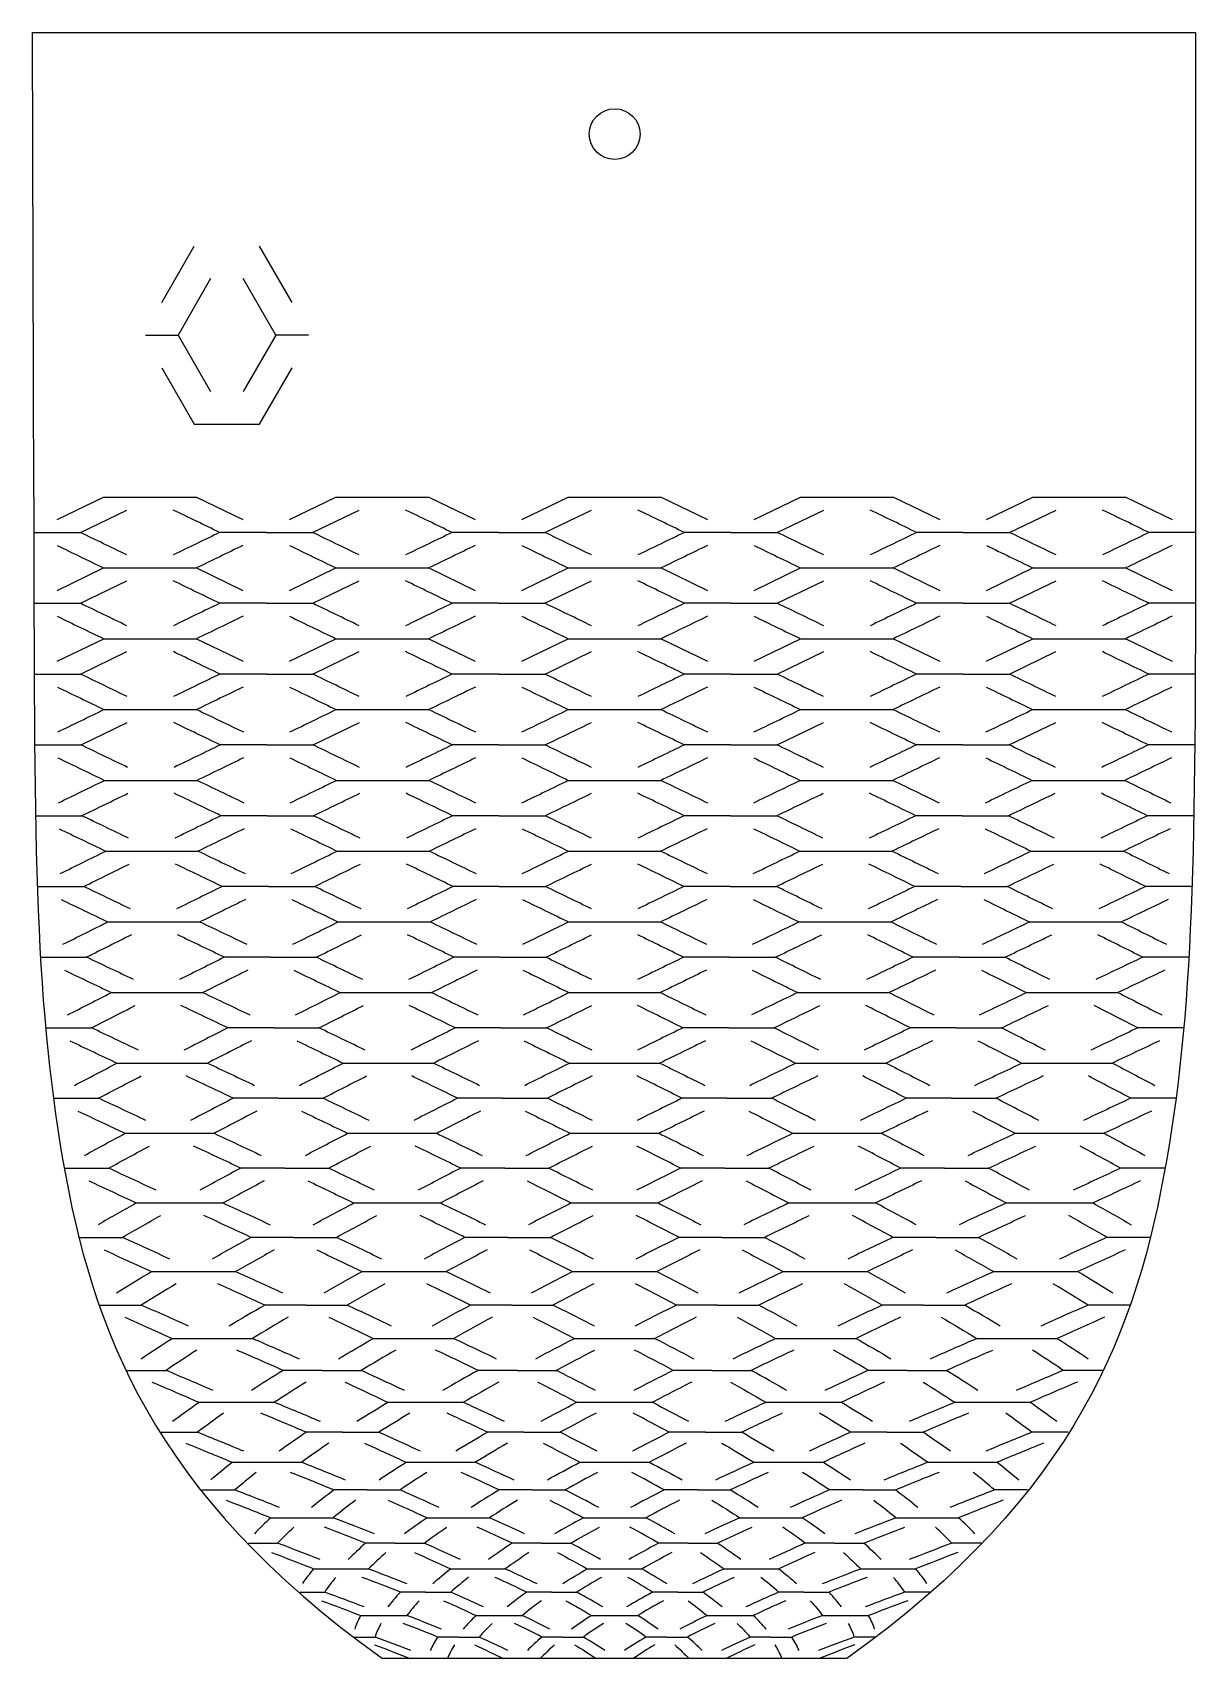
# Model space of a CAD drawing. Header units: centimetres. Extents: x -1.58 to 0, y 0 to 1.15.
# Drawn here: x -1.583 to -1.169, y 0.568 to 1.147 of the extents above; entities outside this region: 1.
import ezdxf

# ---------------------------------------------------------------- set-up
doc = ezdxf.new("R2010")
doc.units = ezdxf.units.CM
doc.header["$MEASUREMENT"] = 0
doc.layers.add('無題 v2_FZ0B7ZJHWRZ5LBA', color=7, linetype='Continuous')

msp = doc.modelspace()

# ---------------------------------------------------------------- linework, layer by layer
at = {"layer": '無題 v2_FZ0B7ZJHWRZ5LBA'}
for p, q in [((-1.58239, 0.98123), (-1.58288, 1.1465)), ((-1.58288, 1.1465), (-1.16921, 1.1465)), ((-1.16921, 1.1465), (-1.16921, 0.98123)), ((-1.53693, 1.05044), (-1.52533, 1.07053)), ((-1.49053, 1.05044), (-1.50213, 1.07053)), ((-1.51953, 1.05894), (-1.53113, 1.03885)), ((-1.49633, 1.03885), (-1.50793, 1.05894)), ((-1.54273, 1.03885), (-1.53113, 1.03885)), ((-1.53113, 1.03885), (-1.51953, 1.01876)), ((-1.49633, 1.03885), (-1.50793, 1.01876)), ((-1.48474, 1.03885), (-1.49633, 1.03885)), ((-1.53693, 1.02725), (-1.52533, 1.00716)), ((-1.50213, 1.00716), (-1.49053, 1.02725)), ((-1.52533, 1.00716), (-1.50213, 1.00716)), ((-1.57413, 0.97324), (-1.5576, 0.98123)), ((-1.5576, 0.98123), (-1.52455, 0.98123)), ((-1.52455, 0.98123), (-1.50802, 0.97324)), ((-1.49149, 0.97324), (-1.47496, 0.98123)), ((-1.47496, 0.98123), (-1.44191, 0.98123)), ((-1.44191, 0.98123), (-1.42538, 0.97324)), ((-1.40886, 0.97324), (-1.39233, 0.98123)), ((-1.39233, 0.98123), (-1.35928, 0.98123)), ((-1.35928, 0.98123), (-1.34275, 0.97324)), ((-1.32622, 0.97324), (-1.30969, 0.98123)), ((-1.30969, 0.98123), (-1.27664, 0.98123)), ((-1.27664, 0.98123), (-1.26011, 0.97324)), ((-1.24359, 0.97324), (-1.22706, 0.98123)), ((-1.22706, 0.98123), (-1.194, 0.98123)), ((-1.194, 0.98123), (-1.17748, 0.97324)), ((-1.56586, 0.96863), (-1.54934, 0.97662)), ((-1.48323, 0.96863), (-1.4667, 0.97662)), ((-1.40059, 0.96863), (-1.38407, 0.97662)), ((-1.31796, 0.96863), (-1.30143, 0.97662)), ((-1.23532, 0.96863), (-1.2188, 0.97662)), ((-1.58239, 0.96863), (-1.56586, 0.96863)), ((-1.49975, 0.96863), (-1.51628, 0.96863)), ((-1.49975, 0.96863), (-1.48323, 0.96863)), ((-1.41712, 0.96863), (-1.43365, 0.96863)), ((-1.41712, 0.96863), (-1.40059, 0.96863)), ((-1.33448, 0.96863), (-1.35101, 0.96863)), ((-1.33448, 0.96863), (-1.31796, 0.96863)), ((-1.25185, 0.96863), (-1.26838, 0.96863)), ((-1.25185, 0.96863), (-1.23532, 0.96863)), ((-1.16922, 0.96863), (-1.18574, 0.96863)), ((-1.57411, 0.94805), (-1.5576, 0.95604)), ((-1.5576, 0.95604), (-1.52454, 0.95604)), ((-1.52454, 0.95604), (-1.50801, 0.94805)), ((-1.49148, 0.94805), (-1.47496, 0.95604)), ((-1.47496, 0.95604), (-1.44191, 0.95604)), ((-1.44191, 0.95604), (-1.42538, 0.94805)), ((-1.40885, 0.94805), (-1.39233, 0.95604)), ((-1.39233, 0.95604), (-1.35928, 0.95604)), ((-1.35928, 0.95604), (-1.34275, 0.94805)), ((-1.32622, 0.94805), (-1.3097, 0.95604)), ((-1.3097, 0.95604), (-1.27664, 0.95604)), ((-1.27664, 0.95604), (-1.26012, 0.94805)), ((-1.24359, 0.94805), (-1.22706, 0.95604)), ((-1.22706, 0.95604), (-1.19401, 0.95604)), ((-1.19401, 0.95604), (-1.17749, 0.94805)), ((-1.56584, 0.94344), (-1.54933, 0.95143)), ((-1.48322, 0.94344), (-1.4667, 0.95143)), ((-1.40059, 0.94344), (-1.38407, 0.95143)), ((-1.31796, 0.94344), (-1.30143, 0.95143)), ((-1.23534, 0.94344), (-1.2188, 0.95143)), ((-1.58237, 0.94344), (-1.56584, 0.94344)), ((-1.49974, 0.94344), (-1.51627, 0.94344)), ((-1.49974, 0.94344), (-1.48322, 0.94344)), ((-1.41712, 0.94344), (-1.43364, 0.94344)), ((-1.41712, 0.94344), (-1.40059, 0.94344)), ((-1.33449, 0.94344), (-1.35101, 0.94344)), ((-1.33449, 0.94344), (-1.31796, 0.94344)), ((-1.25186, 0.94344), (-1.26839, 0.94344)), ((-1.25186, 0.94344), (-1.23534, 0.94344)), ((-1.16923, 0.94344), (-1.18576, 0.94344)), ((-1.57406, 0.92286), (-1.55757, 0.93085)), ((-1.56578, 0.91825), (-1.54929, 0.92624)), ((-1.55757, 0.93085), (-1.52452, 0.93085)), ((-1.52452, 0.93085), (-1.50797, 0.92286)), ((-1.49145, 0.92286), (-1.47495, 0.93085)), ((-1.48318, 0.91825), (-1.46668, 0.92624)), ((-1.47495, 0.93085), (-1.4419, 0.93085)), ((-1.4419, 0.93085), (-1.42537, 0.92286)), ((-1.40884, 0.92286), (-1.39233, 0.93085)), ((-1.40058, 0.91825), (-1.38406, 0.92624)), ((-1.39233, 0.93085), (-1.35928, 0.93085)), ((-1.35928, 0.93085), (-1.34276, 0.92286)), ((-1.32624, 0.92286), (-1.30971, 0.93085)), ((-1.31798, 0.91825), (-1.30145, 0.92624)), ((-1.30971, 0.93085), (-1.27666, 0.93085)), ((-1.27666, 0.93085), (-1.26015, 0.92286)), ((-1.24363, 0.92286), (-1.22709, 0.93085)), ((-1.23538, 0.91825), (-1.21884, 0.92624)), ((-1.22709, 0.93085), (-1.19404, 0.93085)), ((-1.19404, 0.93085), (-1.17755, 0.92286)), ((-1.5823, 0.91825), (-1.56578, 0.91825)), ((-1.4997, 0.91825), (-1.51622, 0.91825)), ((-1.4997, 0.91825), (-1.48318, 0.91825)), ((-1.4171, 0.91825), (-1.43362, 0.91825)), ((-1.4171, 0.91825), (-1.40058, 0.91825)), ((-1.3345, 0.91825), (-1.35102, 0.91825)), ((-1.3345, 0.91825), (-1.31798, 0.91825)), ((-1.2519, 0.91825), (-1.26842, 0.91825)), ((-1.2519, 0.91825), (-1.23538, 0.91825)), ((-1.1693, 0.91825), (-1.18582, 0.91825)), ((-1.55747, 0.90565), (-1.52444, 0.90565)), ((-1.4749, 0.90565), (-1.44186, 0.90565)), ((-1.39232, 0.90565), (-1.35929, 0.90565)), ((-1.30974, 0.90565), (-1.27671, 0.90565)), ((-1.22716, 0.90565), (-1.19413, 0.90565)), ((-1.56562, 0.89306), (-1.54918, 0.90104)), ((-1.48309, 0.89306), (-1.46662, 0.90104)), ((-1.31803, 0.89306), (-1.3015, 0.90104)), ((-1.2355, 0.89306), (-1.21894, 0.90104)), ((-1.58213, 0.89306), (-1.56562, 0.89306)), ((-1.4996, 0.89306), (-1.5161, 0.89306)), ((-1.4996, 0.89306), (-1.48309, 0.89306)), ((-1.41707, 0.89306), (-1.43357, 0.89306)), ((-1.41707, 0.89306), (-1.40056, 0.89306)), ((-1.33454, 0.89306), (-1.35104, 0.89306)), ((-1.33454, 0.89306), (-1.31803, 0.89306)), ((-1.25201, 0.89306), (-1.26851, 0.89306)), ((-1.25201, 0.89306), (-1.2355, 0.89306)), ((-1.16948, 0.89306), (-1.18598, 0.89306)), ((-1.55726, 0.88046), (-1.52427, 0.88046)), ((-1.47478, 0.88046), (-1.44179, 0.88046)), ((-1.3923, 0.88046), (-1.35931, 0.88046)), ((-1.30982, 0.88046), (-1.27682, 0.88046)), ((-1.22734, 0.88046), (-1.19434, 0.88046)), ((-1.58177, 0.86787), (-1.56529, 0.86787)), ((-1.49938, 0.86787), (-1.51586, 0.86787)), ((-1.49938, 0.86787), (-1.4829, 0.86787)), ((-1.41699, 0.86787), (-1.43347, 0.86787)), ((-1.41699, 0.86787), (-1.40052, 0.86787)), ((-1.33461, 0.86787), (-1.35109, 0.86787)), ((-1.33461, 0.86787), (-1.31813, 0.86787)), ((-1.25222, 0.86787), (-1.2687, 0.86787)), ((-1.25222, 0.86787), (-1.23575, 0.86787)), ((-1.16984, 0.86787), (-1.18632, 0.86787)), ((-1.55684, 0.85527), (-1.52392, 0.85527)), ((-1.47455, 0.85527), (-1.44163, 0.85527)), ((-1.39226, 0.85527), (-1.35934, 0.85527)), ((-1.30997, 0.85527), (-1.27705, 0.85527)), ((-1.22768, 0.85527), (-1.19476, 0.85527)), ((-1.5811, 0.84269), (-1.56467, 0.84269)), ((-1.49898, 0.84269), (-1.5154, 0.84269)), ((-1.49898, 0.84269), (-1.48256, 0.84269)), ((-1.41686, 0.84269), (-1.43328, 0.84269)), ((-1.41686, 0.84269), (-1.40044, 0.84269)), ((-1.33474, 0.84269), (-1.35117, 0.84269)), ((-1.33474, 0.84269), (-1.31832, 0.84269)), ((-1.25263, 0.84269), (-1.26905, 0.84269)), ((-1.25263, 0.84269), (-1.2362, 0.84269)), ((-1.17051, 0.84269), (-1.18693, 0.84269)), ((-1.55608, 0.8301), (-1.52331, 0.8301)), ((-1.47414, 0.8301), (-1.44136, 0.8301)), ((-1.39219, 0.8301), (-1.35941, 0.8301)), ((-1.31024, 0.8301), (-1.27747, 0.8301)), ((-1.2283, 0.8301), (-1.19552, 0.8301)), ((-1.57995, 0.81752), (-1.56362, 0.81752)), ((-1.49829, 0.81752), (-1.51462, 0.81752)), ((-1.49829, 0.81752), (-1.48196, 0.81752)), ((-1.41663, 0.81752), (-1.43296, 0.81752)), ((-1.41663, 0.81752), (-1.4003, 0.81752)), ((-1.33497, 0.81752), (-1.3513, 0.81752)), ((-1.33497, 0.81752), (-1.31864, 0.81752)), ((-1.25331, 0.81752), (-1.26965, 0.81752)), ((-1.25331, 0.81752), (-1.23698, 0.81752)), ((-1.17165, 0.81752), (-1.18799, 0.81752)), ((-1.55482, 0.80495), (-1.52227, 0.80495)), ((-1.47345, 0.80495), (-1.4409, 0.80495)), ((-1.39208, 0.80495), (-1.35953, 0.80495)), ((-1.31071, 0.80495), (-1.27816, 0.80495)), ((-1.22933, 0.80495), (-1.19678, 0.80495)), ((-1.5781, 0.7924), (-1.56192, 0.7924)), ((-1.49718, 0.7924), (-1.51337, 0.7924)), ((-1.49718, 0.7924), (-1.481, 0.7924)), ((-1.41626, 0.7924), (-1.43245, 0.7924)), ((-1.41626, 0.7924), (-1.40008, 0.7924)), ((-1.33534, 0.7924), (-1.35153, 0.7924)), ((-1.33534, 0.7924), (-1.31916, 0.7924)), ((-1.25442, 0.7924), (-1.27061, 0.7924)), ((-1.25442, 0.7924), (-1.23824, 0.7924)), ((-1.1735, 0.7924), (-1.18969, 0.7924)), ((-1.55283, 0.77986), (-1.52065, 0.77986)), ((-1.47237, 0.77986), (-1.44018, 0.77986)), ((-1.3919, 0.77986), (-1.35971, 0.77986)), ((-1.31143, 0.77986), (-1.27924, 0.77986)), ((-1.23096, 0.77986), (-1.19877, 0.77986)), ((-1.57532, 0.76737), (-1.55936, 0.76737)), ((-1.49552, 0.76737), (-1.51148, 0.76737)), ((-1.49552, 0.76737), (-1.47955, 0.76737)), ((-1.41571, 0.76737), (-1.43167, 0.76737)), ((-1.41571, 0.76737), (-1.39975, 0.76737)), ((-1.3359, 0.76737), (-1.35186, 0.76737)), ((-1.3359, 0.76737), (-1.31994, 0.76737)), ((-1.25609, 0.76737), (-1.27205, 0.76737)), ((-1.25609, 0.76737), (-1.24013, 0.76737)), ((-1.17628, 0.76737), (-1.19224, 0.76737)), ((-1.54993, 0.75488), (-1.51827, 0.75488)), ((-1.47078, 0.75488), (-1.43912, 0.75488)), ((-1.39163, 0.75488), (-1.35997, 0.75488)), ((-1.31248, 0.75488), (-1.28082, 0.75488)), ((-1.23333, 0.75488), (-1.20167, 0.75488)), ((-1.57143, 0.74249), (-1.55578, 0.74249)), ((-1.49318, 0.74249), (-1.50883, 0.74249)), ((-1.49318, 0.74249), (-1.47753, 0.74249)), ((-1.41493, 0.74249), (-1.43058, 0.74249)), ((-1.41493, 0.74249), (-1.39928, 0.74249)), ((-1.33668, 0.74249), (-1.35233, 0.74249)), ((-1.33668, 0.74249), (-1.32103, 0.74249)), ((-1.25843, 0.74249), (-1.27408, 0.74249)), ((-1.25843, 0.74249), (-1.24278, 0.74249)), ((-1.18018, 0.74249), (-1.19583, 0.74249)), ((-1.54597, 0.7301), (-1.51503, 0.7301)), ((-1.46862, 0.7301), (-1.43768, 0.7301)), ((-1.39127, 0.7301), (-1.36033, 0.7301)), ((-1.31392, 0.7301), (-1.28298, 0.7301)), ((-1.23657, 0.7301), (-1.20563, 0.7301)), ((-1.56611, 0.71788), (-1.55089, 0.71788)), ((-1.48999, 0.71788), (-1.50521, 0.71788)), ((-1.48999, 0.71788), (-1.47476, 0.71788)), ((-1.41386, 0.71788), (-1.42909, 0.71788)), ((-1.41386, 0.71788), (-1.39864, 0.71788)), ((-1.33774, 0.71788), (-1.35296, 0.71788)), ((-1.33774, 0.71788), (-1.32252, 0.71788)), ((-1.26162, 0.71788), (-1.27684, 0.71788)), ((-1.26162, 0.71788), (-1.24639, 0.71788)), ((-1.18549, 0.71788), (-1.20072, 0.71788)), ((-1.54058, 0.70567), (-1.51062, 0.70567)), ((-1.46568, 0.70567), (-1.43572, 0.70567)), ((-1.39078, 0.70567), (-1.36082, 0.70567)), ((-1.31588, 0.70567), (-1.28593, 0.70567)), ((-1.24099, 0.70567), (-1.21103, 0.70567)), ((-1.55887, 0.69379), (-1.54423, 0.69379)), ((-1.48564, 0.69379), (-1.50029, 0.69379)), ((-1.48564, 0.69379), (-1.471, 0.69379)), ((-1.41242, 0.69379), (-1.42706, 0.69379)), ((-1.41242, 0.69379), (-1.39777, 0.69379)), ((-1.33919, 0.69379), (-1.35383, 0.69379)), ((-1.33919, 0.69379), (-1.32454, 0.69379)), ((-1.26596, 0.69379), (-1.28061, 0.69379)), ((-1.26596, 0.69379), (-1.25131, 0.69379)), ((-1.19273, 0.69379), (-1.20738, 0.69379)), ((-1.53323, 0.68191), (-1.50461, 0.68191)), ((-1.46167, 0.68191), (-1.43305, 0.68191)), ((-1.39011, 0.68191), (-1.36149, 0.68191)), ((-1.31856, 0.68191), (-1.28993, 0.68191)), ((-1.247, 0.68191), (-1.21837, 0.68191)), ((-1.54926, 0.67056), (-1.53539, 0.67056)), ((-1.47988, 0.67056), (-1.49376, 0.67056)), ((-1.47988, 0.67056), (-1.466, 0.67056)), ((-1.41049, 0.67056), (-1.42437, 0.67056)), ((-1.41049, 0.67056), (-1.39662, 0.67056)), ((-1.34111, 0.67056), (-1.35499, 0.67056)), ((-1.34111, 0.67056), (-1.32723, 0.67056)), ((-1.27173, 0.67056), (-1.2856, 0.67056)), ((-1.27173, 0.67056), (-1.25785, 0.67056)), ((-1.20234, 0.67056), (-1.21622, 0.67056)), ((-1.52366, 0.6592), (-1.49678, 0.6592)), ((-1.45645, 0.6592), (-1.42957, 0.6592)), ((-1.38924, 0.6592), (-1.36236, 0.6592)), ((-1.32203, 0.6592), (-1.29515, 0.6592)), ((-1.25483, 0.6592), (-1.22794, 0.6592)), ((-1.53714, 0.64854), (-1.52423, 0.64854)), ((-1.4726, 0.64854), (-1.48551, 0.64854)), ((-1.4726, 0.64854), (-1.4597, 0.64854)), ((-1.40807, 0.64854), (-1.42098, 0.64854)), ((-1.40807, 0.64854), (-1.39516, 0.64854)), ((-1.34354, 0.64854), (-1.35644, 0.64854)), ((-1.34354, 0.64854), (-1.33063, 0.64854)), ((-1.279, 0.64854), (-1.29191, 0.64854)), ((-1.279, 0.64854), (-1.2661, 0.64854)), ((-1.21447, 0.64854), (-1.22738, 0.64854)), ((-1.51189, 0.63787), (-1.48714, 0.63787)), ((-1.45003, 0.63787), (-1.42529, 0.63787)), ((-1.38817, 0.63787), (-1.36343, 0.63787)), ((-1.32632, 0.63787), (-1.30157, 0.63787)), ((-1.26446, 0.63787), (-1.23972, 0.63787)), ((-1.52264, 0.628), (-1.51089, 0.628)), ((-1.4639, 0.628), (-1.47565, 0.628)), ((-1.4639, 0.628), (-1.45216, 0.628)), ((-1.40517, 0.628), (-1.41692, 0.628)), ((-1.40517, 0.628), (-1.39342, 0.628)), ((-1.34643, 0.628), (-1.35818, 0.628)), ((-1.34643, 0.628), (-1.33469, 0.628)), ((-1.2877, 0.628), (-1.29945, 0.628)), ((-1.2877, 0.628), (-1.27595, 0.628)), ((-1.22897, 0.628), (-1.24071, 0.628)), ((-1.49815, 0.61812), (-1.4759, 0.61812)), ((-1.44254, 0.61812), (-1.42029, 0.61812)), ((-1.38692, 0.61812), (-1.36468, 0.61812)), ((-1.33131, 0.61812), (-1.30907, 0.61812)), ((-1.2757, 0.61812), (-1.25346, 0.61812)), ((-1.5061, 0.60904), (-1.49568, 0.60904)), ((-1.45398, 0.60904), (-1.46441, 0.60904)), ((-1.45398, 0.60904), (-1.44356, 0.60904)), ((-1.40186, 0.60904), (-1.41229, 0.60904)), ((-1.40186, 0.60904), (-1.39144, 0.60904)), ((-1.34974, 0.60904), (-1.36017, 0.60904)), ((-1.34974, 0.60904), (-1.33932, 0.60904)), ((-1.29762, 0.60904), (-1.30805, 0.60904)), ((-1.29762, 0.60904), (-1.2872, 0.60904)), ((-1.2455, 0.60904), (-1.25592, 0.60904)), ((-1.48279, 0.59996), (-1.46334, 0.59996)), ((-1.43416, 0.59996), (-1.41471, 0.59996)), ((-1.38553, 0.59996), (-1.36608, 0.59996)), ((-1.3369, 0.59996), (-1.31745, 0.59996)), ((-1.28827, 0.59996), (-1.26882, 0.59996)), ((-1.48792, 0.59164), (-1.47895, 0.59164)), ((-1.44307, 0.59164), (-1.45204, 0.59164)), ((-1.44307, 0.59164), (-1.4341, 0.59164)), ((-1.39823, 0.59164), (-1.4072, 0.59164)), ((-1.39823, 0.59164), (-1.38926, 0.59164)), ((-1.35338, 0.59164), (-1.36235, 0.59164)), ((-1.35338, 0.59164), (-1.34441, 0.59164)), ((-1.30853, 0.59164), (-1.3175, 0.59164)), ((-1.30853, 0.59164), (-1.29956, 0.59164)), ((-1.26368, 0.59164), (-1.27265, 0.59164)), ((-1.46615, 0.58333), (-1.44972, 0.58333)), ((-1.42508, 0.58333), (-1.40865, 0.58333)), ((-1.38402, 0.58333), (-1.36759, 0.58333)), ((-1.34295, 0.58333), (-1.32652, 0.58333)), ((-1.30188, 0.58333), (-1.28546, 0.58333)), ((-1.46845, 0.57569), (-1.46104, 0.57569)), ((-1.43139, 0.57569), (-1.4388, 0.57569)), ((-1.43139, 0.57569), (-1.42398, 0.57569)), ((-1.39433, 0.57569), (-1.40174, 0.57569)), ((-1.39433, 0.57569), (-1.38692, 0.57569)), ((-1.35727, 0.57569), (-1.36468, 0.57569)), ((-1.35727, 0.57569), (-1.34986, 0.57569)), ((-1.32021, 0.57569), (-1.32762, 0.57569)), ((-1.32021, 0.57569), (-1.3128, 0.57569)), ((-1.28315, 0.57569), (-1.29056, 0.57569)), ((-1.29317, 0.56805), (-1.45844, 0.56805))]:
    msp.add_line(p, q, dxfattribs=at)
for centre, major_axis, ratio, start_param, end_param in [((-1.45422, 0.81841), (0.61943, 0.30263), 0.069218, 1.688349, 1.714435), ((-1.50878, 0.59707), (0.74497, 0.3953), 0.113748, 1.241892, 1.264676), ((-1.15043, 0.76732), (0.65297, 0.28648), 0.148348, 1.870514, 1.896692), ((-1.21268, 0.56457), (0.90054, 0.43655), 0.229105, 1.560698, 1.578839), ((-1.17842, 0.50589), (1.00564, 0.49291), 0.234233, 1.500906, 1.517484), ((-1.08692, 0.16801), (1.00712, 0.40173), 0.651682, 1.773348, 1.787969), ((-1.19915, 0.56083), (0.64594, 0.28624), 0.333055, 1.722926, 1.747311), ((-1.12398, 0.50709), (0.74551, 0.32604), 0.346523, 1.675044, 1.696947), ((-2.28541, -0.97303), (1.57419, 1.22258), 0.942358, 0.390692, 0.399309), ((-1.05512, 0.38196), (0.92652, 0.41556), 0.386049, 1.593538, 1.611685), ((-0.92717, 0.70644), (0.76569, 0.19183), 0.269448, 2.410723, 2.43747), ((-0.89395, 0.66718), (0.76631, 0.18592), 0.288816, 2.324492, 2.350692), ((-0.82307, 0.66167), (0.79555, 0.19333), 0.275603, 2.282885, 2.308846), ((-0.17272, 0.3839), (1.52444, 0.10058), 0.37407, 2.386828, 2.402301), ((-0.56879, 0.72169), (0.92389, 0.22241), 0.196821, 2.327124, 2.353432), ((-1.35698, 0.60688), (0.29508, 0.11562), 0.439654, 1.993569, 2.038504), ((-1.19731, 0.50296), (0.46575, 0.13428), 0.540062, 1.991319, 2.022895), ((-1.18716, 0.60959), (0.35538, 0.13536), 0.293289, 1.816518, 1.862038), ((-0.99966, 0.59229), (0.58896, 0.04733), 0.345949, 2.607355, 2.641081), ((-0.91032, 0.58021), (0.64259, 0.05761), 0.33329, 2.533401, 2.56562), ((-0.63809, 0.51172), (0.89662, 0.02789), 0.328213, 2.539897, 2.56588), ((-0.81527, 0.58011), (0.67702, 0.09331), 0.297346, 2.361836, 2.394043), ((4.19185, -0.98905), (5.75805, -1.35615), 0.210909, 2.854728, 2.863307), ((-1.3364, 0.60596), (0.20825, 0.04628), 0.44125, 2.396407, 2.459192), ((-1.29157, 0.61035), (0.2134, 0.05951), 0.368731, 2.249314, 2.31426), ((-1.23476, 0.60666), (0.23749, 0.06771), 0.322302, 2.143917, 2.207044), ((-1.16136, 0.59018), (0.29309, 0.0769), 0.311648, 2.063707, 2.119549), ((-1.06535, 0.54869), (0.40528, 0.09272), 0.334942, 1.99493, 2.038967), ((-1.0308, 0.61515), (0.48893, 0.03879), 0.25918, 2.822103, 2.865527), ((-1.98647, 0.57842), (0.64506, -0.06352), 0.219841, 0.641358, 0.679478), ((-0.90121, 0.58103), (0.58363, 0.02256), 0.259034, 2.748357, 2.786985), ((-1.88193, 0.59853), (0.55417, -0.06264), 0.222613, 0.569987, 0.611887), ((-0.92502, 0.60277), (0.52535, 0.05395), 0.237396, 2.62012, 2.662649), ((-1.82658, 0.60277), (0.52535, -0.05395), 0.237396, 0.478944, 0.521473), ((-0.86751, 0.59862), (0.55595, 0.06238), 0.222024, 2.532189, 2.574103), ((-1.78017, 0.60157), (0.51148, -0.04022), 0.255081, 0.378178, 0.420541), ((-0.82431, 0.5998), (0.57587, 0.07337), 0.202057, 2.445475, 2.487575), ((-1.75023, 0.59428), (0.5193, -0.01921), 0.269648, 0.264602, 0.305772), ((-1.00928, 0.58882), (0.47587, 0.01707), 0.243342, 2.925964, 2.971075), ((-0.93699, 0.5767), (0.51536, 0.01897), 0.23665, 2.822682, 2.865856), ((-0.91296, 0.58162), (0.51175, 0.03634), 0.223842, 2.706795, 2.750931), ((-0.87434, 0.58198), (0.52837, 0.04814), 0.207989, 2.603898, 2.648095), ((-0.76134, 0.56004), (0.63282, 0.04589), 0.206103, 2.533247, 2.572623), ((-1.0143, 0.57945), (0.45524, 0.00905), 0.223747, 3.015076, 3.062423), ((-0.53073, 0.58927), (0.93151, 0.02153), 0.155833, 3.053978, 3.087067), ((-1.89256, 0.56982), (0.52145, -0.04509), 0.182102, 0.525861, 0.572174), ((-0.97057, 0.57343), (0.46762, 0.01535), 0.218847, 2.896997, 2.943903), ((-0.51801, 0.57438), (0.91431, 0.01872), 0.157346, 2.969787, 3.003172), ((-1.86562, 0.56652), (0.50885, -0.03278), 0.200374, 0.422994, 0.468609), ((-0.91889, 0.5667), (0.49462, 0.02128), 0.211972, 2.785282, 2.830937), ((-0.48077, 0.57716), (0.92768, 0.0332), 0.151821, 2.886768, 2.920228), ((-1.81896, 0.57331), (0.48026, -0.02697), 0.208126, 0.31358, 0.360468), ((-0.89668, 0.57316), (0.49675, 0.03759), 0.194313, 2.671935, 2.718802), ((-0.43498, 0.56806), (0.95641, 0.03632), 0.148991, 2.8071, 2.840102), ((-1.77809, 0.57931), (0.46454, -0.02107), 0.215417, 0.199491, 0.246838), ((-0.82363, 0.55821), (0.56068, 0.0378), 0.191048, 2.579439, 2.622936), ((-0.2289, 0.53858), (1.15606, 0.0234), 0.145641, 2.754148, 2.783432), ((-1.75738, 0.58831), (0.47527, -0.01817), 0.215921, 0.080775, 0.127346)]:
    msp.add_ellipse(centre, major_axis=major_axis, ratio=ratio, start_param=start_param, end_param=end_param, dxfattribs=at)
for points, knots in [([(-1.36677, 1.11038), (-1.36677, 1.11536), (-1.37081, 1.11941), (-1.3758, 1.11941), (-1.38079, 1.11941), (-1.38483, 1.11536), (-1.38483, 1.11038), (-1.38483, 1.10539), (-1.38079, 1.10135), (-1.3758, 1.10135), (-1.37081, 1.10135), (-1.36677, 1.10539), (-1.36677, 1.11038)], [0, 0, 0, 0, 1, 1, 1, 2, 2, 2, 3, 3, 3, 4, 4, 4, 4]), ([(-1.16921, 0.98123), (-1.16921, 0.86318), (-1.16921, 0.80416), (-1.17954, 0.74513), (-1.18987, 0.6861), (-1.21053, 0.62708), (-1.29317, 0.56805)], [0, 0, 0, 0, 1, 1, 1, 2, 2, 2, 2])]:
    msp.add_open_spline(points, degree=3, knots=knots, dxfattribs=at)
for points in [[(-1.58239, 0.98123), (-1.58239, 0.86318), (-1.58239, 0.80416), (-1.57206, 0.74513)], [(-1.51628, 0.96863), (-1.52179, 0.9713), (-1.5273, 0.97396), (-1.53281, 0.97662)], [(-1.43365, 0.96863), (-1.43916, 0.9713), (-1.44466, 0.97396), (-1.45017, 0.97662)], [(-1.35101, 0.96863), (-1.35652, 0.9713), (-1.36203, 0.97396), (-1.36754, 0.97662)], [(-1.26838, 0.96863), (-1.27389, 0.9713), (-1.27939, 0.97396), (-1.2849, 0.97662)], [(-1.18574, 0.96863), (-1.19125, 0.9713), (-1.19676, 0.97396), (-1.20227, 0.97662)], [(-1.54933, 0.96065), (-1.55484, 0.96331), (-1.56035, 0.96597), (-1.56586, 0.96863)], [(-1.51628, 0.96863), (-1.52179, 0.96597), (-1.5273, 0.96331), (-1.53281, 0.96065)], [(-1.4667, 0.96065), (-1.47221, 0.96331), (-1.47772, 0.96597), (-1.48323, 0.96863)], [(-1.43365, 0.96863), (-1.43916, 0.96597), (-1.44466, 0.96331), (-1.45017, 0.96065)], [(-1.38407, 0.96065), (-1.38958, 0.96331), (-1.39508, 0.96597), (-1.40059, 0.96863)], [(-1.35101, 0.96863), (-1.35652, 0.96597), (-1.36203, 0.96331), (-1.36754, 0.96065)], [(-1.30143, 0.96065), (-1.30694, 0.96331), (-1.31245, 0.96597), (-1.31796, 0.96863)], [(-1.26838, 0.96863), (-1.27389, 0.96597), (-1.2794, 0.96331), (-1.2849, 0.96065)], [(-1.2188, 0.96065), (-1.22431, 0.96331), (-1.22981, 0.96597), (-1.23532, 0.96863)], [(-1.18574, 0.96863), (-1.19125, 0.96597), (-1.19676, 0.96331), (-1.20227, 0.96065)], [(-1.57412, 0.96402), (-1.56862, 0.96136), (-1.56311, 0.9587), (-1.5576, 0.95604)], [(-1.50802, 0.96402), (-1.51353, 0.96136), (-1.51903, 0.9587), (-1.52454, 0.95604)], [(-1.49149, 0.96402), (-1.48598, 0.96136), (-1.48047, 0.9587), (-1.47496, 0.95604)], [(-1.42538, 0.96402), (-1.43089, 0.96136), (-1.4364, 0.9587), (-1.44191, 0.95604)], [(-1.40886, 0.96402), (-1.40335, 0.96136), (-1.39784, 0.9587), (-1.39233, 0.95604)], [(-1.34275, 0.96402), (-1.34826, 0.96136), (-1.35377, 0.9587), (-1.35928, 0.95604)], [(-1.32622, 0.96402), (-1.32071, 0.96136), (-1.3152, 0.9587), (-1.3097, 0.95604)], [(-1.26011, 0.96402), (-1.26562, 0.96136), (-1.27113, 0.9587), (-1.27664, 0.95604)], [(-1.24359, 0.96402), (-1.23808, 0.96136), (-1.23257, 0.9587), (-1.22706, 0.95604)], [(-1.17748, 0.96402), (-1.18299, 0.96136), (-1.1885, 0.9587), (-1.19401, 0.95604)], [(-1.51627, 0.94344), (-1.52178, 0.9461), (-1.52729, 0.94877), (-1.5328, 0.95143)], [(-1.43364, 0.94344), (-1.43915, 0.9461), (-1.44466, 0.94877), (-1.45017, 0.95143)], [(-1.35101, 0.94344), (-1.35652, 0.9461), (-1.36203, 0.94877), (-1.36754, 0.95143)], [(-1.26839, 0.94344), (-1.27389, 0.9461), (-1.2794, 0.94877), (-1.28491, 0.95143)], [(-1.18576, 0.94344), (-1.19127, 0.9461), (-1.19677, 0.94877), (-1.20228, 0.95143)], [(-1.54931, 0.93546), (-1.55482, 0.93812), (-1.56033, 0.94078), (-1.56584, 0.94344)], [(-1.51627, 0.94344), (-1.52177, 0.94078), (-1.52728, 0.93812), (-1.53279, 0.93546)], [(-1.46669, 0.93546), (-1.4722, 0.93812), (-1.47771, 0.94078), (-1.48322, 0.94344)], [(-1.43364, 0.94344), (-1.43915, 0.94078), (-1.44466, 0.93812), (-1.45016, 0.93546)], [(-1.38406, 0.93546), (-1.38957, 0.93812), (-1.39508, 0.94078), (-1.40059, 0.94344)], [(-1.35101, 0.94344), (-1.35652, 0.94078), (-1.36203, 0.93812), (-1.36754, 0.93546)], [(-1.30144, 0.93546), (-1.30695, 0.93812), (-1.31246, 0.94078), (-1.31796, 0.94344)], [(-1.26839, 0.94344), (-1.2739, 0.94078), (-1.27941, 0.93812), (-1.28492, 0.93546)], [(-1.21882, 0.93546), (-1.22432, 0.93812), (-1.22983, 0.94078), (-1.23534, 0.94344)], [(-1.18576, 0.94344), (-1.19127, 0.94078), (-1.19678, 0.93812), (-1.20229, 0.93546)], [(-1.5741, 0.93883), (-1.56859, 0.93617), (-1.56308, 0.93351), (-1.55757, 0.93085)], [(-1.508, 0.93883), (-1.51351, 0.93617), (-1.51901, 0.93351), (-1.52452, 0.93085)], [(-1.49148, 0.93883), (-1.48597, 0.93617), (-1.48046, 0.93351), (-1.47495, 0.93085)], [(-1.42538, 0.93883), (-1.43089, 0.93617), (-1.43639, 0.93351), (-1.4419, 0.93085)], [(-1.40885, 0.93883), (-1.40334, 0.93617), (-1.39783, 0.93351), (-1.39233, 0.93085)], [(-1.34275, 0.93883), (-1.34826, 0.93617), (-1.35377, 0.93351), (-1.35928, 0.93085)], [(-1.32623, 0.93883), (-1.32072, 0.93617), (-1.31521, 0.93351), (-1.30971, 0.93085)], [(-1.26013, 0.93883), (-1.26564, 0.93617), (-1.27115, 0.93351), (-1.27666, 0.93085)], [(-1.2436, 0.93883), (-1.2381, 0.93617), (-1.23259, 0.93351), (-1.22709, 0.93085)], [(-1.1775, 0.93883), (-1.18301, 0.93617), (-1.18853, 0.93351), (-1.19404, 0.93085)], [(-1.51622, 0.91825), (-1.52174, 0.92091), (-1.52725, 0.92357), (-1.53277, 0.92624)], [(-1.43362, 0.91825), (-1.43913, 0.92091), (-1.44464, 0.92357), (-1.45015, 0.92624)], [(-1.35102, 0.91825), (-1.35653, 0.92091), (-1.36203, 0.92357), (-1.36754, 0.92624)], [(-1.26842, 0.91825), (-1.27392, 0.92091), (-1.27943, 0.92357), (-1.28493, 0.92624)], [(-1.18582, 0.91825), (-1.19132, 0.92091), (-1.19682, 0.92357), (-1.20232, 0.92624)], [(-1.54923, 0.91026), (-1.55475, 0.91293), (-1.56026, 0.91559), (-1.56578, 0.91825)], [(-1.51622, 0.91825), (-1.52172, 0.91559), (-1.52722, 0.91293), (-1.53272, 0.91026)], [(-1.46665, 0.91026), (-1.47216, 0.91293), (-1.47767, 0.91559), (-1.48318, 0.91825)], [(-1.43362, 0.91825), (-1.43912, 0.91559), (-1.44463, 0.91293), (-1.45013, 0.91026)], [(-1.38406, 0.91026), (-1.38957, 0.91293), (-1.39507, 0.91559), (-1.40058, 0.91825)], [(-1.35102, 0.91825), (-1.35653, 0.91559), (-1.36204, 0.91293), (-1.36754, 0.91026)], [(-1.30148, 0.91026), (-1.30698, 0.91293), (-1.31248, 0.91559), (-1.31798, 0.91825)], [(-1.26842, 0.91825), (-1.27394, 0.91559), (-1.27945, 0.91293), (-1.28496, 0.91026)], [(-1.21889, 0.91026), (-1.22439, 0.91293), (-1.22988, 0.91559), (-1.23538, 0.91825)], [(-1.18582, 0.91825), (-1.19134, 0.91559), (-1.19686, 0.91293), (-1.20237, 0.91026)], [(-1.57402, 0.91364), (-1.56851, 0.91098), (-1.56299, 0.90832), (-1.55747, 0.90565)], [(-1.50795, 0.91364), (-1.51345, 0.91098), (-1.51895, 0.90832), (-1.52444, 0.90565)], [(-1.49143, 0.91364), (-1.48592, 0.91098), (-1.48041, 0.90832), (-1.4749, 0.90565)], [(-1.42536, 0.91364), (-1.43086, 0.91098), (-1.43636, 0.90832), (-1.44186, 0.90565)], [(-1.40884, 0.91364), (-1.40333, 0.91098), (-1.39782, 0.90832), (-1.39232, 0.90565)], [(-1.34277, 0.91364), (-1.34827, 0.91098), (-1.35378, 0.90832), (-1.35929, 0.90565)], [(-1.32625, 0.91364), (-1.32074, 0.91098), (-1.31524, 0.90832), (-1.30974, 0.90565)], [(-1.26017, 0.91364), (-1.26569, 0.91098), (-1.2712, 0.90832), (-1.27671, 0.90565)], [(-1.24366, 0.91364), (-1.23816, 0.91098), (-1.23266, 0.90832), (-1.22716, 0.90565)], [(-1.17758, 0.91364), (-1.1831, 0.91098), (-1.18861, 0.90832), (-1.19413, 0.90565)], [(-1.57392, 0.89767), (-1.56844, 0.90033), (-1.56296, 0.90299), (-1.55747, 0.90565)], [(-1.52444, 0.90565), (-1.51892, 0.90299), (-1.5134, 0.90033), (-1.50788, 0.89767)], [(-1.49137, 0.89767), (-1.48588, 0.90033), (-1.48039, 0.90299), (-1.4749, 0.90565)], [(-1.44186, 0.90565), (-1.43635, 0.90299), (-1.43084, 0.90033), (-1.42533, 0.89767)], [(-1.40882, 0.89767), (-1.40332, 0.90033), (-1.39782, 0.90299), (-1.39232, 0.90565)], [(-1.35929, 0.90565), (-1.35378, 0.90299), (-1.34828, 0.90033), (-1.34278, 0.89767)], [(-1.32627, 0.89767), (-1.32076, 0.90033), (-1.31525, 0.90299), (-1.30974, 0.90565)], [(-1.27671, 0.90565), (-1.27121, 0.90299), (-1.26572, 0.90033), (-1.26024, 0.89767)], [(-1.24373, 0.89767), (-1.23821, 0.90033), (-1.23269, 0.90299), (-1.22716, 0.90565)], [(-1.19413, 0.90565), (-1.18865, 0.90299), (-1.18317, 0.90033), (-1.17769, 0.89767)], [(-1.5161, 0.89306), (-1.52162, 0.89572), (-1.52714, 0.89838), (-1.53267, 0.90104)], [(-1.43357, 0.89306), (-1.43908, 0.89572), (-1.44459, 0.89838), (-1.45011, 0.90104)], [(-1.40056, 0.89306), (-1.39506, 0.89572), (-1.38956, 0.89838), (-1.38406, 0.90104)], [(-1.35104, 0.89306), (-1.35654, 0.89572), (-1.36204, 0.89838), (-1.36755, 0.90104)], [(-1.26851, 0.89306), (-1.274, 0.89572), (-1.27949, 0.89838), (-1.28498, 0.90104)], [(-1.18598, 0.89306), (-1.19146, 0.89572), (-1.19694, 0.89838), (-1.20243, 0.90104)], [(-1.54905, 0.88507), (-1.55457, 0.88773), (-1.5601, 0.8904), (-1.56562, 0.89306)], [(-1.5161, 0.89306), (-1.52159, 0.8904), (-1.52707, 0.88773), (-1.53255, 0.88507)], [(-1.46655, 0.88507), (-1.47206, 0.88773), (-1.47758, 0.8904), (-1.48309, 0.89306)], [(-1.43357, 0.89306), (-1.43907, 0.8904), (-1.44456, 0.88773), (-1.45005, 0.88507)], [(-1.38405, 0.88507), (-1.38955, 0.88773), (-1.39506, 0.8904), (-1.40056, 0.89306)], [(-1.35104, 0.89306), (-1.35655, 0.8904), (-1.36205, 0.88773), (-1.36755, 0.88507)], [(-1.30155, 0.88507), (-1.30704, 0.88773), (-1.31254, 0.8904), (-1.31803, 0.89306)], [(-1.26851, 0.89306), (-1.27403, 0.8904), (-1.27954, 0.88773), (-1.28505, 0.88507)], [(-1.21905, 0.88507), (-1.22453, 0.88773), (-1.23002, 0.8904), (-1.2355, 0.89306)], [(-1.18598, 0.89306), (-1.19151, 0.8904), (-1.19703, 0.88773), (-1.20255, 0.88507)], [(-1.57383, 0.88845), (-1.56831, 0.88579), (-1.56278, 0.88312), (-1.55726, 0.88046)], [(-1.50782, 0.88845), (-1.51331, 0.88579), (-1.51879, 0.88312), (-1.52427, 0.88046)], [(-1.49132, 0.88845), (-1.4858, 0.88579), (-1.48029, 0.88312), (-1.47478, 0.88046)], [(-1.42531, 0.88845), (-1.4308, 0.88579), (-1.4363, 0.88312), (-1.44179, 0.88046)], [(-1.40881, 0.88845), (-1.4033, 0.88579), (-1.3978, 0.88312), (-1.3923, 0.88046)], [(-1.3428, 0.88845), (-1.3483, 0.88579), (-1.35381, 0.88312), (-1.35931, 0.88046)], [(-1.3263, 0.88845), (-1.3208, 0.88579), (-1.31531, 0.88312), (-1.30982, 0.88046)], [(-1.26029, 0.88845), (-1.2658, 0.88579), (-1.27131, 0.88312), (-1.27682, 0.88046)], [(-1.24378, 0.88845), (-1.2383, 0.88579), (-1.23282, 0.88312), (-1.22734, 0.88046)], [(-1.17777, 0.88845), (-1.1833, 0.88579), (-1.18882, 0.88312), (-1.19434, 0.88046)], [(-1.57361, 0.87248), (-1.56817, 0.87514), (-1.56271, 0.8778), (-1.55726, 0.88046)], [(-1.52427, 0.88046), (-1.51873, 0.8778), (-1.5132, 0.87514), (-1.50767, 0.87248)], [(-1.49119, 0.87248), (-1.48572, 0.87514), (-1.48025, 0.8778), (-1.47478, 0.88046)], [(-1.44179, 0.88046), (-1.43627, 0.8778), (-1.43076, 0.87514), (-1.42525, 0.87248)], [(-1.40877, 0.87248), (-1.40328, 0.87514), (-1.39779, 0.8778), (-1.3923, 0.88046)], [(-1.35931, 0.88046), (-1.35381, 0.8778), (-1.34832, 0.87514), (-1.34283, 0.87248)], [(-1.32635, 0.87248), (-1.32084, 0.87514), (-1.31533, 0.8778), (-1.30982, 0.88046)], [(-1.27682, 0.88046), (-1.27135, 0.8778), (-1.26588, 0.87514), (-1.26041, 0.87248)], [(-1.24393, 0.87248), (-1.2384, 0.87514), (-1.23287, 0.8778), (-1.22734, 0.88046)], [(-1.19434, 0.88046), (-1.18889, 0.8778), (-1.18344, 0.87514), (-1.17799, 0.87248)], [(-1.56529, 0.86787), (-1.55984, 0.87053), (-1.55439, 0.87319), (-1.54894, 0.87585)], [(-1.51586, 0.86787), (-1.52138, 0.87053), (-1.52692, 0.87319), (-1.53245, 0.87585)], [(-1.4829, 0.86787), (-1.47744, 0.87053), (-1.47197, 0.87319), (-1.46649, 0.87585)], [(-1.43347, 0.86787), (-1.43898, 0.87053), (-1.44449, 0.87319), (-1.45, 0.87585)], [(-1.40052, 0.86787), (-1.39503, 0.87053), (-1.38954, 0.87319), (-1.38405, 0.87585)], [(-1.35109, 0.86787), (-1.35657, 0.87053), (-1.36206, 0.87319), (-1.36756, 0.87585)], [(-1.31813, 0.86787), (-1.31263, 0.87053), (-1.30712, 0.87319), (-1.3016, 0.87585)], [(-1.2687, 0.86787), (-1.27417, 0.87053), (-1.27964, 0.87319), (-1.28511, 0.87585)], [(-1.23575, 0.86787), (-1.23022, 0.87053), (-1.22469, 0.87319), (-1.21915, 0.87585)], [(-1.18632, 0.86787), (-1.19176, 0.87053), (-1.19721, 0.87319), (-1.20267, 0.87585)], [(-1.54868, 0.85988), (-1.55421, 0.86255), (-1.55975, 0.86521), (-1.56529, 0.86787)], [(-1.51586, 0.86787), (-1.52131, 0.86521), (-1.52677, 0.86255), (-1.53222, 0.85988)], [(-1.46636, 0.85988), (-1.47187, 0.86255), (-1.47738, 0.86521), (-1.4829, 0.86787)], [(-1.43347, 0.86787), (-1.43895, 0.86521), (-1.44442, 0.86255), (-1.44989, 0.85988)], [(-1.38403, 0.85988), (-1.38953, 0.86255), (-1.39502, 0.86521), (-1.40052, 0.86787)], [(-1.35109, 0.86787), (-1.35659, 0.86521), (-1.36208, 0.86255), (-1.36757, 0.85988)], [(-1.30171, 0.85988), (-1.30718, 0.86255), (-1.31265, 0.86521), (-1.31813, 0.86787)], [(-1.2687, 0.86787), (-1.27422, 0.86521), (-1.27973, 0.86255), (-1.28524, 0.85988)], [(-1.21938, 0.85988), (-1.22483, 0.86255), (-1.23029, 0.86521), (-1.23575, 0.86787)], [(-1.18632, 0.86787), (-1.19185, 0.86521), (-1.19739, 0.86255), (-1.20292, 0.85988)], [(-1.57344, 0.86326), (-1.56791, 0.8606), (-1.56237, 0.85794), (-1.55684, 0.85527)], [(-1.50756, 0.86326), (-1.51302, 0.8606), (-1.51847, 0.85794), (-1.52392, 0.85527)], [(-1.49109, 0.86326), (-1.48557, 0.8606), (-1.48006, 0.85794), (-1.47455, 0.85527)], [(-1.42521, 0.86326), (-1.43069, 0.8606), (-1.43616, 0.85794), (-1.44163, 0.85527)], [(-1.40874, 0.86326), (-1.40324, 0.8606), (-1.39775, 0.85794), (-1.39226, 0.85527)], [(-1.34286, 0.86326), (-1.34836, 0.8606), (-1.35385, 0.85794), (-1.35934, 0.85527)], [(-1.32639, 0.86326), (-1.32091, 0.8606), (-1.31544, 0.85794), (-1.30997, 0.85527)], [(-1.26051, 0.86326), (-1.26603, 0.8606), (-1.27154, 0.85794), (-1.27705, 0.85527)], [(-1.24404, 0.86326), (-1.23858, 0.8606), (-1.23313, 0.85794), (-1.22768, 0.85527)], [(-1.17816, 0.86326), (-1.1837, 0.8606), (-1.18923, 0.85794), (-1.19476, 0.85527)], [(-1.57304, 0.84729), (-1.56764, 0.84995), (-1.56225, 0.85261), (-1.55684, 0.85527)], [(-1.56467, 0.84269), (-1.55928, 0.84535), (-1.55388, 0.84801), (-1.54848, 0.85067)], [(-1.5154, 0.84269), (-1.52094, 0.84535), (-1.52648, 0.84801), (-1.53203, 0.85067)], [(-1.52392, 0.85527), (-1.51837, 0.85261), (-1.51283, 0.84995), (-1.50729, 0.84729)], [(-1.49086, 0.84729), (-1.48543, 0.84995), (-1.47999, 0.85261), (-1.47455, 0.85527)], [(-1.48256, 0.84269), (-1.47713, 0.84535), (-1.47169, 0.84801), (-1.46625, 0.85067)], [(-1.43328, 0.84269), (-1.43878, 0.84535), (-1.44429, 0.84801), (-1.44981, 0.85067)], [(-1.44163, 0.85527), (-1.43612, 0.85261), (-1.43061, 0.84995), (-1.42511, 0.84729)], [(-1.40867, 0.84729), (-1.40321, 0.84995), (-1.39774, 0.85261), (-1.39226, 0.85527)], [(-1.40044, 0.84269), (-1.39497, 0.84535), (-1.3895, 0.84801), (-1.38403, 0.85067)], [(-1.35117, 0.84269), (-1.35663, 0.84535), (-1.3621, 0.84801), (-1.36758, 0.85067)], [(-1.35934, 0.85527), (-1.35387, 0.85261), (-1.34839, 0.84995), (-1.34293, 0.84729)], [(-1.32649, 0.84729), (-1.32099, 0.84995), (-1.31549, 0.85261), (-1.30997, 0.85527)], [(-1.31832, 0.84269), (-1.31282, 0.84535), (-1.30731, 0.84801), (-1.3018, 0.85067)], [(-1.26905, 0.84269), (-1.27448, 0.84535), (-1.27991, 0.84801), (-1.28535, 0.85067)], [(-1.27705, 0.85527), (-1.27161, 0.85261), (-1.26618, 0.84995), (-1.26075, 0.84729)], [(-1.24431, 0.84729), (-1.23878, 0.84995), (-1.23323, 0.85261), (-1.22768, 0.85527)], [(-1.2362, 0.84269), (-1.23067, 0.84535), (-1.22512, 0.84801), (-1.21957, 0.85067)], [(-1.18693, 0.84269), (-1.19232, 0.84535), (-1.19772, 0.84801), (-1.20313, 0.85067)], [(-1.19476, 0.85527), (-1.18936, 0.85261), (-1.18396, 0.84995), (-1.17857, 0.84729)], [(-1.54802, 0.83471), (-1.55357, 0.83737), (-1.55912, 0.84003), (-1.56467, 0.84269)], [(-1.5154, 0.84269), (-1.52082, 0.84003), (-1.52622, 0.83737), (-1.53162, 0.83471)], [(-1.46601, 0.83471), (-1.47152, 0.83737), (-1.47703, 0.84003), (-1.48256, 0.84269)], [(-1.43328, 0.84269), (-1.43873, 0.84003), (-1.44418, 0.83737), (-1.44961, 0.83471)], [(-1.384, 0.83471), (-1.38947, 0.83737), (-1.39495, 0.84003), (-1.40044, 0.84269)], [(-1.35117, 0.84269), (-1.35665, 0.84003), (-1.36213, 0.83737), (-1.3676, 0.83471)], [(-1.30199, 0.83471), (-1.30743, 0.83737), (-1.31287, 0.84003), (-1.31832, 0.84269)], [(-1.26905, 0.84269), (-1.27457, 0.84003), (-1.28008, 0.83737), (-1.28559, 0.83471)], [(-1.21998, 0.83471), (-1.22538, 0.83737), (-1.23079, 0.84003), (-1.2362, 0.84269)], [(-1.18693, 0.84269), (-1.19249, 0.84003), (-1.19804, 0.83737), (-1.20358, 0.83471)], [(-1.57273, 0.83808), (-1.56718, 0.83542), (-1.56163, 0.83276), (-1.55608, 0.8301)], [(-1.50709, 0.83808), (-1.5125, 0.83542), (-1.51791, 0.83276), (-1.52331, 0.8301)], [(-1.49068, 0.83808), (-1.48516, 0.83542), (-1.47964, 0.83276), (-1.47414, 0.8301)], [(-1.42504, 0.83808), (-1.43048, 0.83542), (-1.43593, 0.83276), (-1.44136, 0.8301)], [(-1.40862, 0.83808), (-1.40314, 0.83542), (-1.39766, 0.83276), (-1.39219, 0.8301)], [(-1.34298, 0.83808), (-1.34846, 0.83542), (-1.35394, 0.83276), (-1.35941, 0.8301)], [(-1.32657, 0.83808), (-1.32112, 0.83542), (-1.31568, 0.83276), (-1.31024, 0.8301)], [(-1.26093, 0.83808), (-1.26645, 0.83542), (-1.27196, 0.83276), (-1.27747, 0.8301)], [(-1.24451, 0.83808), (-1.2391, 0.83542), (-1.2337, 0.83276), (-1.2283, 0.8301)], [(-1.17887, 0.83808), (-1.18443, 0.83542), (-1.18998, 0.83276), (-1.19552, 0.8301)], [(-1.57204, 0.82212), (-1.56673, 0.82478), (-1.56141, 0.82744), (-1.55608, 0.8301)], [(-1.52331, 0.8301), (-1.51773, 0.82744), (-1.51217, 0.82478), (-1.50662, 0.82212)], [(-1.49027, 0.82212), (-1.48491, 0.82478), (-1.47953, 0.82744), (-1.47414, 0.8301)], [(-1.44136, 0.8301), (-1.43585, 0.82744), (-1.43035, 0.82478), (-1.42486, 0.82212)], [(-1.40851, 0.82212), (-1.40308, 0.82478), (-1.39764, 0.82744), (-1.39219, 0.8301)], [(-1.35941, 0.8301), (-1.35396, 0.82744), (-1.34852, 0.82478), (-1.3431, 0.82212)], [(-1.32674, 0.82212), (-1.32126, 0.82478), (-1.31576, 0.82744), (-1.31024, 0.8301)], [(-1.27747, 0.8301), (-1.27208, 0.82744), (-1.2667, 0.82478), (-1.26133, 0.82212)], [(-1.24498, 0.82212), (-1.23943, 0.82478), (-1.23387, 0.82744), (-1.2283, 0.8301)], [(-1.19552, 0.8301), (-1.19019, 0.82744), (-1.18487, 0.82478), (-1.17957, 0.82212)], [(-1.51462, 0.81752), (-1.52017, 0.82018), (-1.52573, 0.82284), (-1.5313, 0.82549)], [(-1.48196, 0.81752), (-1.47659, 0.82018), (-1.47122, 0.82284), (-1.46583, 0.82549)], [(-1.43296, 0.81752), (-1.43845, 0.82018), (-1.44395, 0.82284), (-1.44946, 0.82549)], [(-1.4003, 0.81752), (-1.39487, 0.82018), (-1.38944, 0.82284), (-1.38399, 0.82549)], [(-1.3513, 0.81752), (-1.35673, 0.82018), (-1.36217, 0.82284), (-1.36762, 0.82549)], [(-1.31864, 0.81752), (-1.31315, 0.82018), (-1.30766, 0.82284), (-1.30215, 0.82549)], [(-1.26965, 0.81752), (-1.27501, 0.82018), (-1.28039, 0.82284), (-1.28578, 0.82549)], [(-1.23698, 0.81752), (-1.23143, 0.82018), (-1.22588, 0.82284), (-1.2203, 0.82549)], [(-1.18799, 0.81752), (-1.19329, 0.82018), (-1.19861, 0.82284), (-1.20394, 0.82549)], [(-1.5469, 0.80955), (-1.55246, 0.81221), (-1.55803, 0.81486), (-1.56362, 0.81752)], [(-1.51462, 0.81752), (-1.51996, 0.81486), (-1.52529, 0.81221), (-1.53061, 0.80955)], [(-1.46543, 0.80955), (-1.47092, 0.81221), (-1.47644, 0.81486), (-1.48196, 0.81752)], [(-1.43296, 0.81752), (-1.43836, 0.81486), (-1.44375, 0.81221), (-1.44913, 0.80955)], [(-1.38395, 0.80955), (-1.38939, 0.81221), (-1.39484, 0.81486), (-1.4003, 0.81752)], [(-1.3513, 0.81752), (-1.35677, 0.81486), (-1.36222, 0.81221), (-1.36765, 0.80955)], [(-1.30247, 0.80955), (-1.30785, 0.81221), (-1.31324, 0.81486), (-1.31864, 0.81752)], [(-1.26965, 0.81752), (-1.27517, 0.81486), (-1.28068, 0.81221), (-1.28618, 0.80955)], [(-1.221, 0.80955), (-1.22631, 0.81221), (-1.23164, 0.81486), (-1.23698, 0.81752)], [(-1.18799, 0.81752), (-1.19357, 0.81486), (-1.19914, 0.81221), (-1.2047, 0.80955)], [(-1.57153, 0.81292), (-1.56595, 0.81026), (-1.56038, 0.8076), (-1.55482, 0.80495)], [(-1.50629, 0.81292), (-1.51163, 0.81026), (-1.51696, 0.8076), (-1.52227, 0.80495)], [(-1.48998, 0.81292), (-1.48446, 0.81026), (-1.47895, 0.8076), (-1.47345, 0.80495)], [(-1.42473, 0.81292), (-1.43014, 0.81026), (-1.43552, 0.8076), (-1.4409, 0.80495)], [(-1.40842, 0.81292), (-1.40296, 0.81026), (-1.39751, 0.8076), (-1.39208, 0.80495)], [(-1.34318, 0.81292), (-1.34864, 0.81026), (-1.35409, 0.8076), (-1.35953, 0.80495)], [(-1.32687, 0.81292), (-1.32147, 0.81026), (-1.31608, 0.8076), (-1.31071, 0.80495)], [(-1.26163, 0.81292), (-1.26715, 0.81026), (-1.27266, 0.8076), (-1.27816, 0.80495)], [(-1.24532, 0.81292), (-1.23998, 0.81026), (-1.23465, 0.8076), (-1.22933, 0.80495)], [(-1.18007, 0.81292), (-1.18566, 0.81026), (-1.19123, 0.8076), (-1.19678, 0.80495)], [(-1.57041, 0.79699), (-1.56523, 0.79964), (-1.56003, 0.8023), (-1.55482, 0.80495)], [(-1.52227, 0.80495), (-1.51667, 0.8023), (-1.5111, 0.79964), (-1.50554, 0.79699)], [(-1.48932, 0.79699), (-1.48405, 0.79964), (-1.47876, 0.8023), (-1.47345, 0.80495)], [(-1.4409, 0.80495), (-1.4354, 0.8023), (-1.42992, 0.79964), (-1.42445, 0.79699)], [(-1.40824, 0.79699), (-1.40287, 0.79964), (-1.39748, 0.8023), (-1.39208, 0.80495)], [(-1.35953, 0.80495), (-1.35412, 0.8023), (-1.34874, 0.79964), (-1.34337, 0.79699)], [(-1.27816, 0.80495), (-1.27285, 0.8023), (-1.26756, 0.79964), (-1.26228, 0.79699)], [(-1.24607, 0.79699), (-1.24051, 0.79964), (-1.23493, 0.8023), (-1.22933, 0.80495)], [(-1.19678, 0.80495), (-1.19157, 0.8023), (-1.18637, 0.79964), (-1.1812, 0.79699)], [(-1.56192, 0.7924), (-1.55674, 0.79505), (-1.55155, 0.7977), (-1.54634, 0.80036)], [(-1.51337, 0.7924), (-1.51892, 0.79505), (-1.5245, 0.7977), (-1.53009, 0.80036)], [(-1.481, 0.7924), (-1.47573, 0.79505), (-1.47044, 0.7977), (-1.46513, 0.80036)], [(-1.43245, 0.7924), (-1.43791, 0.79505), (-1.44339, 0.7977), (-1.44889, 0.80036)], [(-1.40008, 0.7924), (-1.39471, 0.79505), (-1.38933, 0.7977), (-1.38392, 0.80036)], [(-1.35153, 0.7924), (-1.35689, 0.79505), (-1.36228, 0.7977), (-1.36768, 0.80036)], [(-1.31916, 0.7924), (-1.3137, 0.79505), (-1.30822, 0.7977), (-1.30272, 0.80036)], [(-1.27061, 0.7924), (-1.27588, 0.79505), (-1.28117, 0.7977), (-1.28647, 0.80036)], [(-1.23824, 0.7924), (-1.23268, 0.79505), (-1.22711, 0.7977), (-1.22151, 0.80036)], [(-1.18969, 0.7924), (-1.19486, 0.79505), (-1.20006, 0.7977), (-1.20527, 0.80036)], [(-1.56962, 0.78781), (-1.564, 0.78516), (-1.55841, 0.78251), (-1.55283, 0.77986)], [(-1.54513, 0.78445), (-1.55071, 0.7871), (-1.55631, 0.78975), (-1.56192, 0.7924)], [(-1.51337, 0.7924), (-1.5186, 0.78975), (-1.52381, 0.7871), (-1.52901, 0.78445)], [(-1.50501, 0.78781), (-1.51024, 0.78516), (-1.51545, 0.78251), (-1.52065, 0.77986)], [(-1.48886, 0.78781), (-1.48334, 0.78516), (-1.47784, 0.78251), (-1.47237, 0.77986)], [(-1.4645, 0.78445), (-1.46998, 0.7871), (-1.47548, 0.78975), (-1.481, 0.7924)], [(-1.43245, 0.7924), (-1.43777, 0.78975), (-1.44308, 0.7871), (-1.44837, 0.78445)], [(-1.42426, 0.78781), (-1.42958, 0.78516), (-1.43489, 0.78251), (-1.44018, 0.77986)], [(-1.4081, 0.78781), (-1.40268, 0.78516), (-1.39728, 0.78251), (-1.3919, 0.77986)], [(-1.38387, 0.78445), (-1.38925, 0.7871), (-1.39465, 0.78975), (-1.40008, 0.7924)], [(-1.35153, 0.7924), (-1.35695, 0.78975), (-1.36235, 0.7871), (-1.36774, 0.78445)], [(-1.3435, 0.78781), (-1.34892, 0.78516), (-1.35432, 0.78251), (-1.35971, 0.77986)], [(-1.32735, 0.78781), (-1.32202, 0.78516), (-1.31671, 0.78251), (-1.31143, 0.77986)], [(-1.30323, 0.78445), (-1.30852, 0.7871), (-1.31383, 0.78975), (-1.31916, 0.7924)], [(-1.27061, 0.7924), (-1.27612, 0.78975), (-1.28162, 0.7871), (-1.2871, 0.78445)], [(-1.26274, 0.78781), (-1.26826, 0.78516), (-1.27376, 0.78251), (-1.27924, 0.77986)], [(-1.24659, 0.78781), (-1.24136, 0.78516), (-1.23615, 0.78251), (-1.23096, 0.77986)], [(-1.2226, 0.78445), (-1.22779, 0.7871), (-1.233, 0.78975), (-1.23824, 0.7924)], [(-1.18969, 0.7924), (-1.1953, 0.78975), (-1.20089, 0.7871), (-1.20647, 0.78445)], [(-1.18199, 0.78781), (-1.1876, 0.78516), (-1.19319, 0.78251), (-1.19877, 0.77986)], [(-1.56792, 0.77194), (-1.56292, 0.77458), (-1.55789, 0.77722), (-1.55283, 0.77986)], [(-1.55936, 0.76737), (-1.55436, 0.77001), (-1.54934, 0.77265), (-1.54428, 0.77529)], [(-1.51148, 0.76737), (-1.51704, 0.77001), (-1.52262, 0.77265), (-1.52823, 0.77529)], [(-1.52065, 0.77986), (-1.51503, 0.77722), (-1.50944, 0.77458), (-1.50388, 0.77194)], [(-1.48787, 0.77194), (-1.48273, 0.77458), (-1.47756, 0.77722), (-1.47237, 0.77986)], [(-1.47955, 0.76737), (-1.47441, 0.77001), (-1.46925, 0.77265), (-1.46405, 0.77529)], [(-1.43167, 0.76737), (-1.43709, 0.77001), (-1.44253, 0.77265), (-1.44801, 0.77529)], [(-1.44018, 0.77986), (-1.4347, 0.77722), (-1.42925, 0.77458), (-1.42383, 0.77194)], [(-1.40782, 0.77194), (-1.40254, 0.77458), (-1.39723, 0.77722), (-1.3919, 0.77986)], [(-1.35186, 0.76737), (-1.35714, 0.77001), (-1.36244, 0.77265), (-1.36778, 0.77529)], [(-1.35971, 0.77986), (-1.35437, 0.77722), (-1.34906, 0.77458), (-1.34378, 0.77194)], [(-1.32777, 0.77194), (-1.32235, 0.77458), (-1.3169, 0.77722), (-1.31143, 0.77986)], [(-1.27205, 0.76737), (-1.27719, 0.77001), (-1.28236, 0.77265), (-1.28755, 0.77529)], [(-1.27924, 0.77986), (-1.27404, 0.77722), (-1.26887, 0.77458), (-1.26373, 0.77194)], [(-1.24772, 0.77194), (-1.24216, 0.77458), (-1.23657, 0.77722), (-1.23096, 0.77986)], [(-1.19224, 0.76737), (-1.19724, 0.77001), (-1.20227, 0.77265), (-1.20732, 0.77529)], [(-1.19877, 0.77986), (-1.19371, 0.77722), (-1.18868, 0.77458), (-1.18368, 0.77194)], [(-1.54252, 0.75945), (-1.54811, 0.76209), (-1.55372, 0.76473), (-1.55936, 0.76737)], [(-1.51148, 0.76737), (-1.51656, 0.76473), (-1.52162, 0.76209), (-1.52664, 0.75945)], [(-1.46313, 0.75945), (-1.46858, 0.76209), (-1.47405, 0.76473), (-1.47955, 0.76737)], [(-1.43167, 0.76737), (-1.43689, 0.76473), (-1.44209, 0.76209), (-1.44725, 0.75945)], [(-1.38374, 0.75945), (-1.38905, 0.76209), (-1.39438, 0.76473), (-1.39975, 0.76737)], [(-1.35186, 0.76737), (-1.35722, 0.76473), (-1.36256, 0.76209), (-1.36786, 0.75945)], [(-1.30435, 0.75945), (-1.30952, 0.76209), (-1.31471, 0.76473), (-1.31994, 0.76737)], [(-1.27205, 0.76737), (-1.27755, 0.76473), (-1.28303, 0.76209), (-1.28847, 0.75945)], [(-1.22496, 0.75945), (-1.22999, 0.76209), (-1.23504, 0.76473), (-1.24013, 0.76737)], [(-1.19224, 0.76737), (-1.19788, 0.76473), (-1.2035, 0.76209), (-1.20908, 0.75945)], [(-1.56676, 0.7628), (-1.56112, 0.76016), (-1.55551, 0.75752), (-1.54993, 0.75488)], [(-1.50311, 0.7628), (-1.50819, 0.76016), (-1.51324, 0.75752), (-1.51827, 0.75488)], [(-1.4872, 0.7628), (-1.4817, 0.76016), (-1.47622, 0.75752), (-1.47078, 0.75488)], [(-1.42354, 0.7628), (-1.42876, 0.76016), (-1.43396, 0.75752), (-1.43912, 0.75488)], [(-1.40763, 0.7628), (-1.40227, 0.76016), (-1.39694, 0.75752), (-1.39163, 0.75488)], [(-1.34398, 0.7628), (-1.34934, 0.76016), (-1.35467, 0.75752), (-1.35997, 0.75488)], [(-1.32806, 0.7628), (-1.32284, 0.76016), (-1.31765, 0.75752), (-1.31248, 0.75488)], [(-1.26441, 0.7628), (-1.26991, 0.76016), (-1.27538, 0.75752), (-1.28082, 0.75488)], [(-1.24849, 0.7628), (-1.24341, 0.76016), (-1.23836, 0.75752), (-1.23333, 0.75488)], [(-1.18484, 0.7628), (-1.19048, 0.76016), (-1.19609, 0.75752), (-1.20167, 0.75488)], [(-1.56439, 0.74703), (-1.55961, 0.74965), (-1.55479, 0.75227), (-1.54993, 0.75488)], [(-1.51827, 0.75488), (-1.51265, 0.75227), (-1.50707, 0.74965), (-1.50153, 0.74703)], [(-1.48581, 0.74703), (-1.48084, 0.74965), (-1.47583, 0.75227), (-1.47078, 0.75488)], [(-1.43912, 0.75488), (-1.43369, 0.75227), (-1.4283, 0.74965), (-1.42295, 0.74703)], [(-1.40723, 0.74703), (-1.40207, 0.74965), (-1.39687, 0.75227), (-1.39163, 0.75488)], [(-1.35997, 0.75488), (-1.35473, 0.75227), (-1.34953, 0.74965), (-1.34437, 0.74703)], [(-1.32865, 0.74703), (-1.3233, 0.74965), (-1.31791, 0.75227), (-1.31248, 0.75488)], [(-1.28082, 0.75488), (-1.27578, 0.75227), (-1.27076, 0.74965), (-1.26579, 0.74703)], [(-1.25008, 0.74703), (-1.24453, 0.74965), (-1.23895, 0.75227), (-1.23333, 0.75488)], [(-1.20167, 0.75488), (-1.19682, 0.75227), (-1.192, 0.74965), (-1.18721, 0.74703)], [(-1.55578, 0.74249), (-1.551, 0.74511), (-1.54618, 0.74773), (-1.54132, 0.75035)], [(-1.50883, 0.74249), (-1.51436, 0.74511), (-1.51994, 0.74773), (-1.52556, 0.75035)], [(-1.47753, 0.74249), (-1.47256, 0.74511), (-1.46755, 0.74773), (-1.4625, 0.75035)], [(-1.43058, 0.74249), (-1.43593, 0.74511), (-1.44131, 0.74773), (-1.44674, 0.75035)], [(-1.39928, 0.74249), (-1.39412, 0.74511), (-1.38892, 0.74773), (-1.38368, 0.75035)], [(-1.35233, 0.74249), (-1.35749, 0.74511), (-1.36268, 0.74773), (-1.36792, 0.75035)], [(-1.32103, 0.74249), (-1.31568, 0.74511), (-1.31029, 0.74773), (-1.30487, 0.75035)], [(-1.27408, 0.74249), (-1.27905, 0.74511), (-1.28405, 0.74773), (-1.2891, 0.75035)], [(-1.24278, 0.74249), (-1.23724, 0.74511), (-1.23166, 0.74773), (-1.22605, 0.75035)], [(-1.19583, 0.74249), (-1.20061, 0.74511), (-1.20543, 0.74773), (-1.21028, 0.75035)], [(-1.57206, 0.74513), (-1.56173, 0.6861), (-1.54107, 0.62708), (-1.45844, 0.56805)], [(-1.53893, 0.73464), (-1.54451, 0.73725), (-1.55012, 0.73987), (-1.55578, 0.74249)], [(-1.50883, 0.74249), (-1.51372, 0.73987), (-1.51857, 0.73725), (-1.52339, 0.73464)], [(-1.46125, 0.73464), (-1.46664, 0.73725), (-1.47206, 0.73987), (-1.47753, 0.74249)], [(-1.43058, 0.74249), (-1.43566, 0.73987), (-1.44071, 0.73725), (-1.44571, 0.73464)], [(-1.38357, 0.73464), (-1.38877, 0.73725), (-1.394, 0.73987), (-1.39928, 0.74249)], [(-1.35233, 0.74249), (-1.3576, 0.73987), (-1.36284, 0.73725), (-1.36803, 0.73464)], [(-1.30589, 0.73464), (-1.3109, 0.73725), (-1.31594, 0.73987), (-1.32103, 0.74249)], [(-1.27408, 0.74249), (-1.27954, 0.73987), (-1.28497, 0.73725), (-1.29036, 0.73464)], [(-1.22821, 0.73464), (-1.23303, 0.73725), (-1.23789, 0.73987), (-1.24278, 0.74249)], [(-1.19583, 0.74249), (-1.20148, 0.73987), (-1.2071, 0.73725), (-1.21268, 0.73464)], [(-1.56281, 0.73796), (-1.55716, 0.73534), (-1.55155, 0.73272), (-1.54597, 0.7301)], [(-1.50047, 0.73796), (-1.50536, 0.73534), (-1.51022, 0.73272), (-1.51503, 0.7301)], [(-1.48489, 0.73796), (-1.47943, 0.73534), (-1.47401, 0.73272), (-1.46862, 0.7301)], [(-1.42255, 0.73796), (-1.42763, 0.73534), (-1.43268, 0.73272), (-1.43768, 0.7301)], [(-1.40697, 0.73796), (-1.4017, 0.73534), (-1.39647, 0.73272), (-1.39127, 0.7301)], [(-1.34463, 0.73796), (-1.34991, 0.73534), (-1.35514, 0.73272), (-1.36033, 0.7301)], [(-1.32905, 0.73796), (-1.32397, 0.73534), (-1.31893, 0.73272), (-1.31392, 0.7301)], [(-1.26671, 0.73796), (-1.27217, 0.73534), (-1.2776, 0.73272), (-1.28298, 0.7301)], [(-1.25113, 0.73796), (-1.24624, 0.73534), (-1.24139, 0.73272), (-1.23657, 0.7301)], [(-1.18879, 0.73796), (-1.19445, 0.73534), (-1.20006, 0.73272), (-1.20563, 0.7301)], [(-1.51503, 0.7301), (-1.50941, 0.72752), (-1.50384, 0.72494), (-1.49832, 0.72236)], [(-1.483, 0.72236), (-1.47826, 0.72494), (-1.47347, 0.72752), (-1.46862, 0.7301)], [(-1.43768, 0.7301), (-1.43232, 0.72752), (-1.42701, 0.72494), (-1.42175, 0.72236)], [(-1.36033, 0.7301), (-1.35523, 0.72752), (-1.35017, 0.72494), (-1.34517, 0.72236)], [(-1.20563, 0.7301), (-1.20105, 0.72752), (-1.19651, 0.72494), (-1.19203, 0.72236)], [(-1.55089, 0.71788), (-1.54641, 0.72047), (-1.54188, 0.72305), (-1.53729, 0.72563)], [(-1.50521, 0.71788), (-1.51073, 0.72047), (-1.51629, 0.72305), (-1.52191, 0.72563)], [(-1.47476, 0.71788), (-1.47002, 0.72047), (-1.46523, 0.72305), (-1.46039, 0.72563)], [(-1.42909, 0.71788), (-1.43435, 0.72047), (-1.43965, 0.72305), (-1.44501, 0.72563)], [(-1.39864, 0.71788), (-1.39364, 0.72047), (-1.38859, 0.72305), (-1.38349, 0.72563)], [(-1.35296, 0.71788), (-1.35796, 0.72047), (-1.36301, 0.72305), (-1.36811, 0.72563)], [(-1.32252, 0.71788), (-1.31726, 0.72047), (-1.31195, 0.72305), (-1.30659, 0.72563)], [(-1.27684, 0.71788), (-1.28158, 0.72047), (-1.28637, 0.72305), (-1.29121, 0.72563)], [(-1.24639, 0.71788), (-1.24088, 0.72047), (-1.23531, 0.72305), (-1.22969, 0.72563)], [(-1.20072, 0.71788), (-1.2052, 0.72047), (-1.20973, 0.72305), (-1.21431, 0.72563)], [(-1.53403, 0.71014), (-1.5396, 0.71272), (-1.54521, 0.7153), (-1.55089, 0.71788)], [(-1.50521, 0.71788), (-1.50985, 0.7153), (-1.51443, 0.71272), (-1.51896, 0.71014)], [(-1.45868, 0.71014), (-1.46399, 0.71272), (-1.46935, 0.7153), (-1.47476, 0.71788)], [(-1.42909, 0.71788), (-1.43398, 0.7153), (-1.43882, 0.71272), (-1.44361, 0.71014)], [(-1.38334, 0.71014), (-1.38839, 0.71272), (-1.39349, 0.7153), (-1.39864, 0.71788)], [(-1.35296, 0.71788), (-1.35812, 0.7153), (-1.36322, 0.71272), (-1.36827, 0.71014)], [(-1.30799, 0.71014), (-1.31278, 0.71272), (-1.31762, 0.7153), (-1.32252, 0.71788)], [(-1.27684, 0.71788), (-1.28225, 0.7153), (-1.28761, 0.71272), (-1.29292, 0.71014)], [(-1.23264, 0.71014), (-1.23718, 0.71272), (-1.24176, 0.7153), (-1.24639, 0.71788)], [(-1.20072, 0.71788), (-1.20639, 0.7153), (-1.21201, 0.71272), (-1.21758, 0.71014)], [(-1.55742, 0.71341), (-1.55175, 0.71083), (-1.54614, 0.70825), (-1.54058, 0.70567)], [(-1.49688, 0.71341), (-1.50151, 0.71083), (-1.50609, 0.70825), (-1.51062, 0.70567)], [(-1.48175, 0.71341), (-1.47634, 0.71083), (-1.47098, 0.70825), (-1.46568, 0.70567)], [(-1.42121, 0.71341), (-1.4261, 0.71083), (-1.43093, 0.70825), (-1.43572, 0.70567)], [(-1.40607, 0.71341), (-1.40092, 0.71083), (-1.39583, 0.70825), (-1.39078, 0.70567)], [(-1.34553, 0.71341), (-1.35068, 0.71083), (-1.35578, 0.70825), (-1.36082, 0.70567)], [(-1.3304, 0.71341), (-1.32551, 0.71083), (-1.32067, 0.70825), (-1.31588, 0.70567)], [(-1.26986, 0.71341), (-1.27527, 0.71083), (-1.28062, 0.70825), (-1.28593, 0.70567)], [(-1.25472, 0.71341), (-1.25009, 0.71083), (-1.24551, 0.70825), (-1.24099, 0.70567)], [(-1.19418, 0.71341), (-1.19985, 0.71083), (-1.20546, 0.70825), (-1.21103, 0.70567)], [(-1.55302, 0.69814), (-1.54894, 0.70065), (-1.54479, 0.70316), (-1.54058, 0.70567)], [(-1.50029, 0.69379), (-1.50577, 0.6963), (-1.51132, 0.69881), (-1.51695, 0.70132)], [(-1.51062, 0.70567), (-1.50499, 0.70316), (-1.49943, 0.70065), (-1.49394, 0.69814)], [(-1.47918, 0.69814), (-1.47475, 0.70065), (-1.47025, 0.70316), (-1.46568, 0.70567)], [(-1.42706, 0.69379), (-1.43219, 0.6963), (-1.43739, 0.69881), (-1.44266, 0.70132)], [(-1.43572, 0.70567), (-1.43045, 0.70316), (-1.42524, 0.70065), (-1.42011, 0.69814)], [(-1.40534, 0.69814), (-1.40056, 0.70065), (-1.3957, 0.70316), (-1.39078, 0.70567)], [(-1.35383, 0.69379), (-1.35861, 0.6963), (-1.36346, 0.69881), (-1.36837, 0.70132)], [(-1.36082, 0.70567), (-1.3559, 0.70316), (-1.35105, 0.70065), (-1.34627, 0.69814)], [(-1.3315, 0.69814), (-1.32636, 0.70065), (-1.32116, 0.70316), (-1.31588, 0.70567)], [(-1.28061, 0.69379), (-1.28503, 0.6963), (-1.28952, 0.69881), (-1.29409, 0.70132)], [(-1.28593, 0.70567), (-1.28136, 0.70316), (-1.27686, 0.70065), (-1.27243, 0.69814)], [(-1.25766, 0.69814), (-1.25217, 0.70065), (-1.24662, 0.70316), (-1.24099, 0.70567)], [(-1.20738, 0.69379), (-1.21145, 0.6963), (-1.21559, 0.69881), (-1.2198, 0.70132)], [(-1.21103, 0.70567), (-1.20681, 0.70316), (-1.20266, 0.70065), (-1.19859, 0.69814)], [(-1.55008, 0.68944), (-1.54439, 0.68693), (-1.53878, 0.68442), (-1.53323, 0.68191)], [(-1.52736, 0.68626), (-1.53291, 0.68877), (-1.53853, 0.69128), (-1.54423, 0.69379)], [(-1.50029, 0.69379), (-1.50457, 0.69128), (-1.50878, 0.68877), (-1.51292, 0.68626)], [(-1.49199, 0.68944), (-1.49627, 0.68693), (-1.50047, 0.68442), (-1.50461, 0.68191)], [(-1.47747, 0.68944), (-1.47213, 0.68693), (-1.46687, 0.68442), (-1.46167, 0.68191)], [(-1.45519, 0.68626), (-1.46039, 0.68877), (-1.46566, 0.69128), (-1.471, 0.69379)], [(-1.42706, 0.69379), (-1.4317, 0.69128), (-1.43626, 0.68877), (-1.44076, 0.68626)], [(-1.41937, 0.68944), (-1.424, 0.68693), (-1.42856, 0.68442), (-1.43305, 0.68191)], [(-1.40485, 0.68944), (-1.39987, 0.68693), (-1.39496, 0.68442), (-1.39011, 0.68191)], [(-1.38302, 0.68626), (-1.38787, 0.68877), (-1.39278, 0.69128), (-1.39777, 0.69379)], [(-1.35383, 0.69379), (-1.35882, 0.69128), (-1.36374, 0.68877), (-1.36858, 0.68626)], [(-1.34676, 0.68944), (-1.35174, 0.68693), (-1.35665, 0.68442), (-1.36149, 0.68191)], [(-1.33223, 0.68944), (-1.3276, 0.68693), (-1.32304, 0.68442), (-1.31856, 0.68191)], [(-1.31085, 0.68626), (-1.31534, 0.68877), (-1.31991, 0.69128), (-1.32454, 0.69379)], [(-1.28061, 0.69379), (-1.28595, 0.69128), (-1.29122, 0.68877), (-1.29642, 0.68626)], [(-1.27414, 0.68944), (-1.27947, 0.68693), (-1.28474, 0.68442), (-1.28993, 0.68191)], [(-1.25962, 0.68944), (-1.25534, 0.68693), (-1.25113, 0.68442), (-1.247, 0.68191)], [(-1.23868, 0.68626), (-1.24282, 0.68877), (-1.24703, 0.69128), (-1.25131, 0.69379)], [(-1.20738, 0.69379), (-1.21307, 0.69128), (-1.21869, 0.68877), (-1.22425, 0.68626)], [(-1.20152, 0.68944), (-1.20721, 0.68693), (-1.21283, 0.68442), (-1.21837, 0.68191)], [(-1.54423, 0.67471), (-1.54066, 0.67711), (-1.53699, 0.67951), (-1.53323, 0.68191)], [(-1.49376, 0.67056), (-1.49916, 0.67296), (-1.50466, 0.67536), (-1.51025, 0.67776)], [(-1.50461, 0.68191), (-1.49901, 0.67951), (-1.4935, 0.67711), (-1.48809, 0.67471)], [(-1.47405, 0.67471), (-1.47002, 0.67711), (-1.46589, 0.67951), (-1.46167, 0.68191)], [(-1.42437, 0.67056), (-1.42932, 0.67296), (-1.43436, 0.67536), (-1.43949, 0.67776)], [(-1.43305, 0.68191), (-1.42791, 0.67951), (-1.42286, 0.67711), (-1.41791, 0.67471)], [(-1.40387, 0.67471), (-1.39938, 0.67711), (-1.39479, 0.67951), (-1.39011, 0.68191)], [(-1.39662, 0.67056), (-1.39213, 0.67296), (-1.38755, 0.67536), (-1.38288, 0.67776)], [(-1.35499, 0.67056), (-1.35947, 0.67296), (-1.36405, 0.67536), (-1.36873, 0.67776)], [(-1.36149, 0.68191), (-1.35681, 0.67951), (-1.35222, 0.67711), (-1.34773, 0.67471)], [(-1.33369, 0.67471), (-1.32874, 0.67711), (-1.32369, 0.67951), (-1.31856, 0.68191)], [(-1.2856, 0.67056), (-1.28963, 0.67296), (-1.29375, 0.67536), (-1.29796, 0.67776)], [(-1.28993, 0.68191), (-1.28571, 0.67951), (-1.28159, 0.67711), (-1.27755, 0.67471)], [(-1.26351, 0.67471), (-1.2581, 0.67711), (-1.25259, 0.67951), (-1.247, 0.68191)], [(-1.25785, 0.67056), (-1.25244, 0.67296), (-1.24694, 0.67536), (-1.24135, 0.67776)], [(-1.21622, 0.67056), (-1.21979, 0.67296), (-1.22345, 0.67536), (-1.2272, 0.67776)], [(-1.21837, 0.68191), (-1.21461, 0.67951), (-1.21095, 0.67711), (-1.20737, 0.67471)], [(-1.54041, 0.6664), (-1.53474, 0.664), (-1.52915, 0.6616), (-1.52366, 0.6592)], [(-1.51861, 0.66336), (-1.52411, 0.66576), (-1.5297, 0.66816), (-1.53539, 0.67056)], [(-1.49376, 0.67056), (-1.4976, 0.66816), (-1.50135, 0.66576), (-1.50501, 0.66336)], [(-1.48554, 0.6664), (-1.48938, 0.664), (-1.49313, 0.6616), (-1.49678, 0.6592)], [(-1.47182, 0.6664), (-1.46661, 0.664), (-1.46149, 0.6616), (-1.45645, 0.6592)], [(-1.45061, 0.66336), (-1.45565, 0.66576), (-1.46078, 0.66816), (-1.466, 0.67056)], [(-1.42437, 0.67056), (-1.42867, 0.66816), (-1.43289, 0.66576), (-1.43701, 0.66336)], [(-1.41696, 0.6664), (-1.42125, 0.664), (-1.42546, 0.6616), (-1.42957, 0.6592)], [(-1.40324, 0.6664), (-1.39848, 0.664), (-1.39382, 0.6616), (-1.38924, 0.6592)], [(-1.3826, 0.66336), (-1.38718, 0.66576), (-1.39185, 0.66816), (-1.39662, 0.67056)], [(-1.35499, 0.67056), (-1.35975, 0.66816), (-1.36442, 0.66576), (-1.369, 0.66336)], [(-1.34837, 0.6664), (-1.35312, 0.664), (-1.35779, 0.6616), (-1.36236, 0.6592)], [(-1.33465, 0.6664), (-1.33035, 0.664), (-1.32615, 0.6616), (-1.32203, 0.6592)], [(-1.3146, 0.66336), (-1.31872, 0.66576), (-1.32293, 0.66816), (-1.32723, 0.67056)], [(-1.2856, 0.67056), (-1.29083, 0.66816), (-1.29596, 0.66576), (-1.301, 0.66336)], [(-1.27978, 0.6664), (-1.28499, 0.664), (-1.29012, 0.6616), (-1.29515, 0.6592)], [(-1.26606, 0.6664), (-1.26222, 0.664), (-1.25848, 0.6616), (-1.25483, 0.6592)], [(-1.24659, 0.66336), (-1.25025, 0.66576), (-1.25401, 0.66816), (-1.25785, 0.67056)], [(-1.21622, 0.67056), (-1.2219, 0.66816), (-1.22749, 0.66576), (-1.23299, 0.66336)], [(-1.21119, 0.6664), (-1.21687, 0.664), (-1.22245, 0.6616), (-1.22794, 0.6592)], [(-1.53303, 0.65244), (-1.53002, 0.6547), (-1.5269, 0.65695), (-1.52366, 0.6592)], [(-1.48551, 0.64854), (-1.49077, 0.65079), (-1.49615, 0.65305), (-1.50164, 0.6553)], [(-1.49678, 0.6592), (-1.49128, 0.65695), (-1.4859, 0.6547), (-1.48062, 0.65244)], [(-1.46752, 0.65244), (-1.46394, 0.6547), (-1.46026, 0.65695), (-1.45645, 0.6592)], [(-1.42098, 0.64854), (-1.42567, 0.65079), (-1.43049, 0.65305), (-1.43541, 0.6553)], [(-1.42957, 0.6592), (-1.42464, 0.65695), (-1.41982, 0.6547), (-1.41511, 0.65244)], [(-1.40201, 0.65244), (-1.39787, 0.6547), (-1.39361, 0.65695), (-1.38924, 0.6592)], [(-1.35644, 0.64854), (-1.36058, 0.65079), (-1.36482, 0.65305), (-1.36918, 0.6553)], [(-1.36236, 0.6592), (-1.35799, 0.65695), (-1.35374, 0.6547), (-1.3496, 0.65244)], [(-1.33649, 0.65244), (-1.33179, 0.6547), (-1.32697, 0.65695), (-1.32203, 0.6592)], [(-1.29191, 0.64854), (-1.29548, 0.65079), (-1.29916, 0.65305), (-1.30295, 0.6553)], [(-1.29515, 0.6592), (-1.29135, 0.65695), (-1.28766, 0.6547), (-1.28408, 0.65244)], [(-1.27098, 0.65244), (-1.26571, 0.6547), (-1.26032, 0.65695), (-1.25483, 0.6592)], [(-1.22738, 0.64854), (-1.23038, 0.65079), (-1.23349, 0.65305), (-1.23672, 0.6553)], [(-1.22794, 0.6592), (-1.2247, 0.65695), (-1.22158, 0.6547), (-1.21857, 0.65244)], [(-1.50776, 0.64178), (-1.51314, 0.64403), (-1.51863, 0.64628), (-1.52423, 0.64854)], [(-1.48551, 0.64854), (-1.48885, 0.64628), (-1.49208, 0.64403), (-1.49519, 0.64178)], [(-1.44492, 0.64178), (-1.44973, 0.64403), (-1.45466, 0.64628), (-1.4597, 0.64854)], [(-1.42098, 0.64854), (-1.42488, 0.64628), (-1.42867, 0.64403), (-1.43236, 0.64178)], [(-1.38209, 0.64178), (-1.38633, 0.64403), (-1.39069, 0.64628), (-1.39516, 0.64854)], [(-1.35644, 0.64854), (-1.36091, 0.64628), (-1.36527, 0.64403), (-1.36952, 0.64178)], [(-1.31925, 0.64178), (-1.32293, 0.64403), (-1.32672, 0.64628), (-1.33063, 0.64854)], [(-1.29191, 0.64854), (-1.29695, 0.64628), (-1.30187, 0.64403), (-1.30668, 0.64178)], [(-1.25641, 0.64178), (-1.25953, 0.64403), (-1.26275, 0.64628), (-1.2661, 0.64854)], [(-1.22738, 0.64854), (-1.23298, 0.64628), (-1.23847, 0.64403), (-1.24384, 0.64178)], [(-1.52833, 0.64463), (-1.52274, 0.64238), (-1.51726, 0.64013), (-1.51189, 0.63787)], [(-1.47749, 0.64463), (-1.48082, 0.64238), (-1.48404, 0.64013), (-1.48714, 0.63787)], [(-1.46478, 0.64463), (-1.45975, 0.64238), (-1.45483, 0.64013), (-1.45003, 0.63787)], [(-1.41393, 0.64463), (-1.41783, 0.64238), (-1.42162, 0.64013), (-1.42529, 0.63787)], [(-1.40122, 0.64463), (-1.39676, 0.64238), (-1.39241, 0.64013), (-1.38817, 0.63787)], [(-1.35038, 0.64463), (-1.35484, 0.64238), (-1.35919, 0.64013), (-1.36343, 0.63787)], [(-1.33767, 0.64463), (-1.33377, 0.64238), (-1.32999, 0.64013), (-1.32632, 0.63787)], [(-1.28683, 0.64463), (-1.29186, 0.64238), (-1.29677, 0.64013), (-1.30157, 0.63787)], [(-1.27412, 0.64463), (-1.27078, 0.64238), (-1.26756, 0.64013), (-1.26446, 0.63787)], [(-1.22327, 0.64463), (-1.22887, 0.64238), (-1.23435, 0.64013), (-1.23972, 0.63787)], [(-1.51951, 0.63161), (-1.5171, 0.6337), (-1.51456, 0.63579), (-1.51189, 0.63787)], [(-1.48714, 0.63787), (-1.48183, 0.63579), (-1.47665, 0.6337), (-1.47161, 0.63161)], [(-1.45963, 0.63161), (-1.45656, 0.6337), (-1.45336, 0.63579), (-1.45003, 0.63787)], [(-1.42529, 0.63787), (-1.42064, 0.63579), (-1.41612, 0.6337), (-1.41173, 0.63161)], [(-1.39975, 0.63161), (-1.39603, 0.6337), (-1.39217, 0.63579), (-1.38817, 0.63787)], [(-1.36343, 0.63787), (-1.35944, 0.63579), (-1.35558, 0.6337), (-1.35185, 0.63161)], [(-1.33988, 0.63161), (-1.33549, 0.6337), (-1.33097, 0.63579), (-1.32632, 0.63787)], [(-1.30157, 0.63787), (-1.29824, 0.63579), (-1.29504, 0.6337), (-1.29197, 0.63161)], [(-1.28, 0.63161), (-1.27495, 0.6337), (-1.26977, 0.63579), (-1.26446, 0.63787)], [(-1.23972, 0.63787), (-1.23704, 0.63579), (-1.2345, 0.6337), (-1.2321, 0.63161)], [(-1.47565, 0.628), (-1.48069, 0.63008), (-1.48586, 0.63217), (-1.49116, 0.63426)], [(-1.41692, 0.628), (-1.42129, 0.63008), (-1.4258, 0.63217), (-1.43045, 0.63426)], [(-1.35818, 0.628), (-1.3619, 0.63008), (-1.36575, 0.63217), (-1.36973, 0.63426)], [(-1.29945, 0.628), (-1.30251, 0.63008), (-1.30569, 0.63217), (-1.30902, 0.63426)], [(-1.24071, 0.628), (-1.24311, 0.63008), (-1.24564, 0.63217), (-1.2483, 0.63426)], [(-1.49499, 0.62173), (-1.50016, 0.62382), (-1.50546, 0.62591), (-1.51089, 0.628)], [(-1.47565, 0.628), (-1.47845, 0.62591), (-1.48111, 0.62382), (-1.48364, 0.62173)], [(-1.43823, 0.62173), (-1.44274, 0.62382), (-1.44738, 0.62591), (-1.45216, 0.628)], [(-1.41692, 0.628), (-1.42037, 0.62591), (-1.42369, 0.62382), (-1.42688, 0.62173)], [(-1.38148, 0.62173), (-1.38533, 0.62382), (-1.38931, 0.62591), (-1.39342, 0.628)], [(-1.35818, 0.628), (-1.3623, 0.62591), (-1.36628, 0.62382), (-1.37013, 0.62173)], [(-1.32472, 0.62173), (-1.32791, 0.62382), (-1.33123, 0.62591), (-1.33469, 0.628)], [(-1.29945, 0.628), (-1.30422, 0.62591), (-1.30886, 0.62382), (-1.31337, 0.62173)], [(-1.26797, 0.62173), (-1.2705, 0.62382), (-1.27316, 0.62591), (-1.27595, 0.628)], [(-1.24071, 0.628), (-1.24615, 0.62591), (-1.25145, 0.62382), (-1.25662, 0.62173)], [(-1.51402, 0.62438), (-1.5086, 0.62229), (-1.50331, 0.6202), (-1.49815, 0.61812)], [(-1.46795, 0.62438), (-1.47073, 0.62229), (-1.47338, 0.6202), (-1.4759, 0.61812)], [(-1.45643, 0.62438), (-1.45167, 0.62229), (-1.44704, 0.6202), (-1.44254, 0.61812)], [(-1.41036, 0.62438), (-1.4138, 0.62229), (-1.41711, 0.6202), (-1.42029, 0.61812)], [(-1.39884, 0.62438), (-1.39473, 0.62229), (-1.39076, 0.6202), (-1.38692, 0.61812)], [(-1.35277, 0.62438), (-1.35687, 0.62229), (-1.36084, 0.6202), (-1.36468, 0.61812)], [(-1.34125, 0.62438), (-1.3378, 0.62229), (-1.33449, 0.6202), (-1.33131, 0.61812)], [(-1.29517, 0.62438), (-1.29994, 0.62229), (-1.30457, 0.6202), (-1.30907, 0.61812)], [(-1.28366, 0.62438), (-1.28087, 0.62229), (-1.27822, 0.6202), (-1.2757, 0.61812)], [(-1.23758, 0.62438), (-1.24301, 0.62229), (-1.2483, 0.6202), (-1.25346, 0.61812)], [(-1.49568, 0.60904), (-1.4939, 0.61096), (-1.49198, 0.61288), (-1.4899, 0.61479)], [(-1.46441, 0.60904), (-1.46914, 0.61096), (-1.47401, 0.61288), (-1.47904, 0.61479)], [(-1.44356, 0.60904), (-1.44104, 0.61096), (-1.43838, 0.61288), (-1.43557, 0.61479)], [(-1.41229, 0.60904), (-1.41628, 0.61096), (-1.42042, 0.61288), (-1.4247, 0.61479)], [(-1.39144, 0.60904), (-1.38818, 0.61096), (-1.38478, 0.61288), (-1.38124, 0.61479)], [(-1.36017, 0.60904), (-1.36342, 0.61096), (-1.36682, 0.61288), (-1.37037, 0.61479)], [(-1.33932, 0.60904), (-1.33533, 0.61096), (-1.33119, 0.61288), (-1.3269, 0.61479)], [(-1.30805, 0.60904), (-1.31056, 0.61096), (-1.31322, 0.61288), (-1.31603, 0.61479)], [(-1.2872, 0.60904), (-1.28247, 0.61096), (-1.27759, 0.61288), (-1.27257, 0.61479)], [(-1.25592, 0.60904), (-1.2577, 0.61096), (-1.25963, 0.61288), (-1.2617, 0.61479)], [(-1.48061, 0.60329), (-1.48548, 0.6052), (-1.49051, 0.60712), (-1.49568, 0.60904)], [(-1.46441, 0.60904), (-1.46663, 0.60712), (-1.4687, 0.6052), (-1.47063, 0.60329)], [(-1.4307, 0.60329), (-1.43484, 0.6052), (-1.43912, 0.60712), (-1.44356, 0.60904)], [(-1.41229, 0.60904), (-1.41524, 0.60712), (-1.41806, 0.6052), (-1.42072, 0.60329)], [(-1.38079, 0.60329), (-1.38419, 0.6052), (-1.38774, 0.60712), (-1.39144, 0.60904)], [(-1.36017, 0.60904), (-1.36386, 0.60712), (-1.36741, 0.6052), (-1.37081, 0.60329)], [(-1.33089, 0.60329), (-1.33355, 0.6052), (-1.33636, 0.60712), (-1.33932, 0.60904)], [(-1.30805, 0.60904), (-1.31248, 0.60712), (-1.31677, 0.6052), (-1.3209, 0.60329)], [(-1.28098, 0.60329), (-1.2829, 0.6052), (-1.28498, 0.60712), (-1.2872, 0.60904)], [(-1.25592, 0.60904), (-1.2611, 0.60712), (-1.26612, 0.6052), (-1.271, 0.60329)], [(-1.49782, 0.60572), (-1.49266, 0.6038), (-1.48765, 0.60188), (-1.48279, 0.59996)], [(-1.45715, 0.60572), (-1.45936, 0.6038), (-1.46142, 0.60188), (-1.46334, 0.59996)], [(-1.44698, 0.60572), (-1.44256, 0.6038), (-1.43828, 0.60188), (-1.43416, 0.59996)], [(-1.40631, 0.60572), (-1.40925, 0.6038), (-1.41205, 0.60188), (-1.41471, 0.59996)], [(-1.39614, 0.60572), (-1.39245, 0.6038), (-1.38892, 0.60188), (-1.38553, 0.59996)], [(-1.35546, 0.60572), (-1.35915, 0.6038), (-1.36269, 0.60188), (-1.36608, 0.59996)], [(-1.3453, 0.60572), (-1.34235, 0.6038), (-1.33955, 0.60188), (-1.3369, 0.59996)], [(-1.30462, 0.60572), (-1.30904, 0.6038), (-1.31332, 0.60188), (-1.31745, 0.59996)], [(-1.29445, 0.60572), (-1.29224, 0.6038), (-1.29018, 0.60188), (-1.28827, 0.59996)], [(-1.25378, 0.60572), (-1.25894, 0.6038), (-1.26395, 0.60188), (-1.26882, 0.59996)], [(-1.48676, 0.59469), (-1.4856, 0.59645), (-1.48427, 0.59821), (-1.48279, 0.59996)], [(-1.45204, 0.59164), (-1.45639, 0.5934), (-1.4609, 0.59516), (-1.46557, 0.59692)], [(-1.46334, 0.59996), (-1.45865, 0.59821), (-1.45413, 0.59645), (-1.44977, 0.59469)], [(-1.44053, 0.59469), (-1.43856, 0.59645), (-1.43644, 0.59821), (-1.43416, 0.59996)], [(-1.4072, 0.59164), (-1.41074, 0.5934), (-1.41445, 0.59516), (-1.41832, 0.59692)], [(-1.41471, 0.59996), (-1.41082, 0.59821), (-1.4071, 0.59645), (-1.40354, 0.59469)], [(-1.3943, 0.59469), (-1.39153, 0.59645), (-1.38861, 0.59821), (-1.38553, 0.59996)], [(-1.36235, 0.59164), (-1.3651, 0.5934), (-1.36801, 0.59516), (-1.37108, 0.59692)], [(-1.36608, 0.59996), (-1.36299, 0.59821), (-1.36007, 0.59645), (-1.35731, 0.59469)], [(-1.34806, 0.59469), (-1.3445, 0.59645), (-1.34078, 0.59821), (-1.3369, 0.59996)], [(-1.3175, 0.59164), (-1.31945, 0.5934), (-1.32156, 0.59516), (-1.32383, 0.59692)], [(-1.31745, 0.59996), (-1.31516, 0.59821), (-1.31304, 0.59645), (-1.31108, 0.59469)], [(-1.30183, 0.59469), (-1.29747, 0.59645), (-1.29295, 0.59821), (-1.28827, 0.59996)], [(-1.27265, 0.59164), (-1.2738, 0.5934), (-1.27512, 0.59516), (-1.27659, 0.59692)], [(-1.26882, 0.59996), (-1.26733, 0.59821), (-1.26601, 0.59645), (-1.26485, 0.59469)], [(-1.46495, 0.58637), (-1.46946, 0.58813), (-1.47412, 0.58989), (-1.47895, 0.59164)], [(-1.45204, 0.59164), (-1.45367, 0.58989), (-1.45515, 0.58813), (-1.45646, 0.58637)], [(-1.4225, 0.58637), (-1.42621, 0.58813), (-1.43008, 0.58989), (-1.4341, 0.59164)], [(-1.4072, 0.59164), (-1.40963, 0.58989), (-1.4119, 0.58813), (-1.41401, 0.58637)], [(-1.38005, 0.58637), (-1.38296, 0.58813), (-1.38603, 0.58989), (-1.38926, 0.59164)], [(-1.36235, 0.59164), (-1.36558, 0.58989), (-1.36865, 0.58813), (-1.37156, 0.58637)], [(-1.3376, 0.58637), (-1.33971, 0.58813), (-1.34198, 0.58989), (-1.34441, 0.59164)], [(-1.3175, 0.59164), (-1.32153, 0.58989), (-1.3254, 0.58813), (-1.32911, 0.58637)], [(-1.29515, 0.58637), (-1.29646, 0.58813), (-1.29793, 0.58989), (-1.29956, 0.59164)], [(-1.27265, 0.59164), (-1.27748, 0.58989), (-1.28215, 0.58813), (-1.28666, 0.58637)], [(-1.48011, 0.5886), (-1.4753, 0.58684), (-1.47064, 0.58508), (-1.46615, 0.58333)], [(-1.44534, 0.5886), (-1.44696, 0.58684), (-1.44842, 0.58508), (-1.44972, 0.58333)], [(-1.43665, 0.5886), (-1.43263, 0.58684), (-1.42878, 0.58508), (-1.42508, 0.58333)], [(-1.40188, 0.5886), (-1.4043, 0.58684), (-1.40656, 0.58508), (-1.40865, 0.58333)], [(-1.39319, 0.5886), (-1.38997, 0.58684), (-1.38691, 0.58508), (-1.38402, 0.58333)], [(-1.35842, 0.5886), (-1.36163, 0.58684), (-1.36469, 0.58508), (-1.36759, 0.58333)], [(-1.34972, 0.5886), (-1.34731, 0.58684), (-1.34505, 0.58508), (-1.34295, 0.58333)], [(-1.31495, 0.5886), (-1.31897, 0.58684), (-1.32283, 0.58508), (-1.32652, 0.58333)], [(-1.30626, 0.5886), (-1.30464, 0.58684), (-1.30318, 0.58508), (-1.30188, 0.58333)], [(-1.27149, 0.5886), (-1.2763, 0.58684), (-1.28096, 0.58508), (-1.28546, 0.58333)], [(-1.4388, 0.57569), (-1.44272, 0.5773), (-1.44679, 0.57892), (-1.45104, 0.58053)], [(-1.40174, 0.57569), (-1.40481, 0.5773), (-1.40804, 0.57892), (-1.41144, 0.58053)], [(-1.36468, 0.57569), (-1.3669, 0.5773), (-1.36929, 0.57892), (-1.37184, 0.58053)], [(-1.32762, 0.57569), (-1.32899, 0.5773), (-1.33053, 0.57892), (-1.33224, 0.58053)], [(-1.29056, 0.57569), (-1.29109, 0.5773), (-1.29178, 0.57892), (-1.29264, 0.58053)], [(-1.46123, 0.57289), (-1.45682, 0.57128), (-1.45259, 0.56967), (-1.44852, 0.56805)], [(-1.4483, 0.57085), (-1.45237, 0.57246), (-1.45662, 0.57408), (-1.46104, 0.57569)], [(-1.4388, 0.57569), (-1.43984, 0.57408), (-1.4407, 0.57246), (-1.44139, 0.57085)], [(-1.43275, 0.57289), (-1.43377, 0.57128), (-1.43462, 0.56967), (-1.4353, 0.56805)], [(-1.42563, 0.57289), (-1.42208, 0.57128), (-1.41869, 0.56967), (-1.41547, 0.56805)], [(-1.41377, 0.57085), (-1.41701, 0.57246), (-1.42041, 0.57408), (-1.42398, 0.57569)], [(-1.40174, 0.57569), (-1.40362, 0.57408), (-1.40533, 0.57246), (-1.40687, 0.57085)], [(-1.39716, 0.57289), (-1.39902, 0.57128), (-1.40072, 0.56967), (-1.40225, 0.56805)], [(-1.39004, 0.57289), (-1.38733, 0.57128), (-1.38479, 0.56967), (-1.38241, 0.56805)], [(-1.37925, 0.57085), (-1.38164, 0.57246), (-1.3842, 0.57408), (-1.38692, 0.57569)], [(-1.36468, 0.57569), (-1.36741, 0.57408), (-1.36996, 0.57246), (-1.37235, 0.57085)], [(-1.36156, 0.57289), (-1.36428, 0.57128), (-1.36682, 0.56967), (-1.36919, 0.56805)], [(-1.35445, 0.57289), (-1.35258, 0.57128), (-1.35089, 0.56967), (-1.34936, 0.56805)], [(-1.34473, 0.57085), (-1.34627, 0.57246), (-1.34798, 0.57408), (-1.34986, 0.57569)], [(-1.32762, 0.57569), (-1.33119, 0.57408), (-1.3346, 0.57246), (-1.33783, 0.57085)], [(-1.32597, 0.57289), (-1.32953, 0.57128), (-1.33292, 0.56967), (-1.33614, 0.56805)], [(-1.31885, 0.57289), (-1.31783, 0.57128), (-1.31698, 0.56967), (-1.3163, 0.56805)], [(-1.31021, 0.57085), (-1.31091, 0.57246), (-1.31177, 0.57408), (-1.3128, 0.57569)], [(-1.29056, 0.57569), (-1.29498, 0.57408), (-1.29923, 0.57246), (-1.30331, 0.57085)], [(-1.29038, 0.57289), (-1.29478, 0.57128), (-1.29902, 0.56967), (-1.30308, 0.56805)]]:
    msp.add_open_spline(points, degree=3, dxfattribs=at)
msp.add_point((0, 0), dxfattribs=at)

doc.saveas('drawing.dxf')
